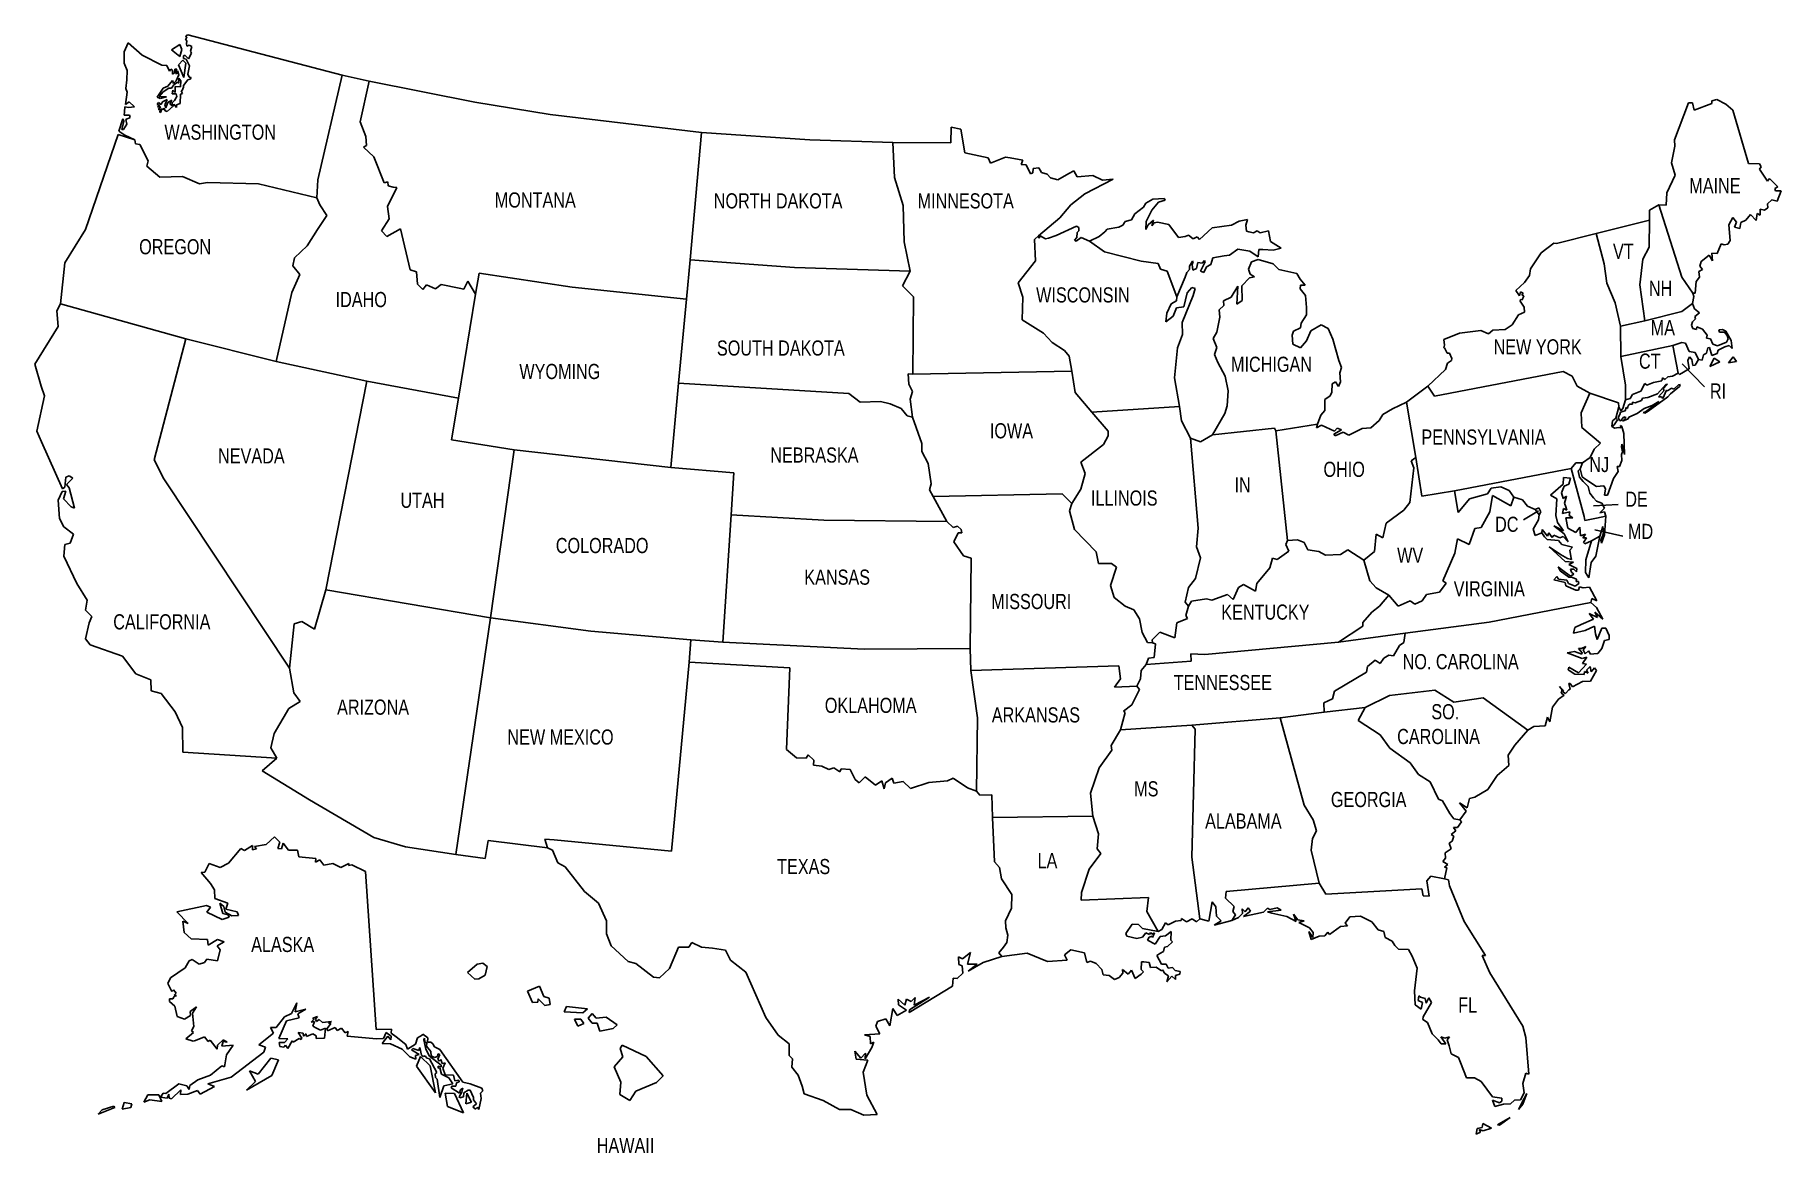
# Model space of a CAD drawing. Extents: x 0.69 to 9.69, y 1.15 to 6.91.
import ezdxf
from ezdxf.enums import TextEntityAlignment as Align

# ---------------------------------------------------------------- set-up
doc = ezdxf.new("R2010")
doc.units = 0
doc.layers.get('0').update_dxf_attribs({"linetype": 'CONTINUOUS'})
doc.layers.add('PEN1', color=7, linetype='CONTINUOUS')
doc.styles.get("Standard").update_dxf_attribs({"font": 'txt', "width": 0.75})

msp = doc.modelspace()

# ---------------------------------------------------------------- texts
at = {"width": 0.8}
for s, p in [('WASHINGTON', (1.358, 6.3497)), ('MAINE', (9.2132, 6.074)), ('MONTANA', (3.0599, 6.0002)), ('NORTH DAKOTA', (4.188, 5.9956)), ('MINNESOTA', (5.2376, 5.9956)), ('OREGON', (1.228, 5.7593)), ('VT', (8.8201, 5.7354)), ('IDAHO', (2.2399, 5.4871)), ('WISCONSIN', (5.8485, 5.511)), ('NH', (9.0049, 5.545)), ('MA', (9.0142, 5.3421)), ('SOUTH DAKOTA', (4.2042, 5.2374)), ('NEW YORK', (8.2048, 5.2434)), ('WYOMING', (3.1864, 5.1165)), ('MICHIGAN', (6.8524, 5.1537)), ('CT', (8.9541, 5.1698)), ('RI', (9.3195, 5.0159)), ('IOWA', (5.6103, 4.811)), ('PENNSYLVANIA', (7.8333, 4.7786)), ('NEVADA', (1.6345, 4.6815)), ('NEBRASKA', (4.4793, 4.6859)), ('OHIO', (7.3288, 4.6125)), ('NJ', (8.6984, 4.637)), ('IN', (6.8707, 4.532)), ('UTAH', (2.5738, 4.4529)), ('ILLINOIS', (6.1309, 4.4644)), ('DE', (8.8835, 4.4586)), ('DC', (8.2128, 4.3293)), ('COLORADO', (3.3742, 4.2198)), ('MD', (8.8974, 4.2926)), ('WV', (7.7081, 4.1697)), ('KANSAS', (4.6544, 4.0568)), ('VIRGINIA', (7.9997, 3.9969)), ('MISSOURI', (5.6171, 3.9314)), ('KENTUCKY', (6.8023, 3.8768)), ('CALIFORNIA', (1.0945, 3.8266)), ('NO. CAROLINA', (7.7364, 3.6216)), ('TENNESSEE', (6.5575, 3.514)), ('ARIZONA', (2.2475, 3.3871)), ('OKLAHOMA', (4.7598, 3.3963)), ('ARKANSAS', (5.6203, 3.3471)), ('SO.', (7.8843, 3.3635)), ('NEW MEXICO', (3.1249, 3.233)), ('CAROLINA', (7.7083, 3.2358)), ('MS', (6.3535, 2.9663)), ('GEORGIA', (7.3668, 2.9111)), ('ALABAMA', (6.719, 2.8003)), ('TEXAS', (4.5143, 2.5658)), ('LA', (5.8557, 2.5962)), ('ALASKA', (1.805, 2.1644)), ('FL', (8.023, 1.8522)), ('HAWAII', (3.5851, 1.1284))]:
    msp.add_text(s, height=0.078, dxfattribs=at).set_placement(p, align=Align.BOTTOM_LEFT)

# ---------------------------------------------------------------- linework, layer by layer
at = {"layer": 'PEN1'}
for p, q in [((1.172, 6.872), (1.151, 6.826)), ((1.243, 6.808), (1.172, 6.872)), ((1.394, 6.836), (1.437, 6.864)), ((1.437, 6.864), (1.447, 6.837)), ((1.447, 6.837), (1.438, 6.801)), ((1.474, 6.897), (1.466, 6.892)), ((1.466, 6.892), (1.474, 6.881)), ((1.478, 6.913), (1.469, 6.909)), ((1.469, 6.909), (1.474, 6.897)), ((1.474, 6.881), (1.471, 6.869)), ((1.471, 6.869), (1.474, 6.855)), ((1.474, 6.855), (1.486, 6.86)), ((2.274, 6.705), (1.478, 6.913)), ((1.486, 6.86), (1.499, 6.853)), ((1.499, 6.853), (1.493, 6.83)), ((1.151, 6.826), (1.15, 6.768)), ((1.15, 6.768), (1.15, 6.768)), ((1.15, 6.768), (1.167, 6.73)), ((1.344, 6.757), (1.243, 6.808)), ((1.371, 6.756), (1.344, 6.757)), ((1.384, 6.727), (1.371, 6.756)), ((1.394, 6.836), (1.394, 6.836)), ((1.438, 6.801), (1.394, 6.836)), ((1.43, 6.758), (1.453, 6.783)), ((1.43, 6.758), (1.43, 6.758)), ((1.458, 6.693), (1.43, 6.758)), ((1.453, 6.783), (1.468, 6.768)), ((1.463, 6.808), (1.456, 6.805)), ((1.456, 6.805), (1.456, 6.791)), ((1.456, 6.791), (1.47, 6.788)), ((1.468, 6.768), (1.458, 6.693)), ((1.482, 6.789), (1.463, 6.808)), ((1.47, 6.788), (1.487, 6.754)), ((1.487, 6.754), (1.479, 6.711)), ((1.497, 6.819), (1.482, 6.789)), ((1.493, 6.83), (1.497, 6.819)), ((1.164, 6.682), (1.159, 6.637)), ((1.167, 6.73), (1.164, 6.682)), ((1.375, 6.649), (1.399, 6.678)), ((1.391, 6.737), (1.384, 6.727)), ((1.399, 6.732), (1.391, 6.737)), ((1.4, 6.711), (1.399, 6.732)), ((1.399, 6.678), (1.404, 6.662)), ((1.41, 6.717), (1.4, 6.711)), ((1.404, 6.662), (1.418, 6.676)), ((1.425, 6.67), (1.407, 6.656)), ((1.412, 6.737), (1.41, 6.717)), ((1.422, 6.737), (1.412, 6.737)), ((1.415, 6.714), (1.422, 6.737)), ((1.423, 6.712), (1.415, 6.714)), ((1.418, 6.676), (1.432, 6.707)), ((1.428, 6.728), (1.423, 6.712)), ((1.432, 6.664), (1.425, 6.67)), ((1.432, 6.707), (1.428, 6.728)), ((1.433, 6.691), (1.432, 6.664)), ((1.443, 6.676), (1.433, 6.691)), ((1.441, 6.646), (1.443, 6.676)), ((1.479, 6.681), (1.456, 6.653)), ((1.479, 6.711), (1.486, 6.696)), ((1.49, 6.685), (1.479, 6.681)), ((1.486, 6.696), (1.496, 6.693)), ((1.496, 6.693), (1.49, 6.685)), ((2.149, 6.166), (2.274, 6.705)), ((2.149, 6.166), (2.274, 6.705)), ((2.274, 6.705), (2.412, 6.674)), ((2.412, 6.674), (2.366, 6.465)), ((2.412, 6.674), (2.366, 6.465)), ((2.957, 6.566), (2.412, 6.674)), ((1.166, 6.618), (1.157, 6.555)), ((1.157, 6.555), (1.177, 6.568)), ((1.159, 6.637), (1.166, 6.618)), ((1.177, 6.568), (1.204, 6.543)), ((1.32, 6.592), (1.352, 6.638)), ((1.336, 6.586), (1.32, 6.592)), ((1.352, 6.62), (1.331, 6.595)), ((1.331, 6.595), (1.369, 6.594)), ((1.369, 6.594), (1.336, 6.586)), ((1.341, 6.554), (1.349, 6.568)), ((1.349, 6.568), (1.373, 6.581)), ((1.352, 6.638), (1.375, 6.649)), ((1.38, 6.638), (1.352, 6.62)), ((1.373, 6.581), (1.361, 6.552)), ((1.375, 6.565), (1.397, 6.576)), ((1.395, 6.639), (1.38, 6.638)), ((1.397, 6.576), (1.386, 6.558)), ((1.407, 6.656), (1.395, 6.639)), ((1.398, 6.609), (1.402, 6.628)), ((1.419, 6.61), (1.398, 6.609)), ((1.398, 6.563), (1.41, 6.575)), ((1.402, 6.628), (1.413, 6.617)), ((1.41, 6.575), (1.422, 6.595)), ((1.413, 6.617), (1.414, 6.648)), ((1.414, 6.648), (1.441, 6.646)), ((1.422, 6.595), (1.419, 6.61)), ((1.441, 6.608), (1.44, 6.559)), ((1.451, 6.611), (1.441, 6.608)), ((1.45, 6.627), (1.444, 6.625)), ((1.444, 6.625), (1.451, 6.611)), ((1.456, 6.644), (1.45, 6.627)), ((1.456, 6.653), (1.456, 6.644)), ((9.329, 6.559), (9.33, 6.573)), ((9.33, 6.573), (9.355, 6.58)), ((9.355, 6.58), (9.402, 6.557)), ((1.143, 6.48), (1.124, 6.417)), ((1.149, 6.468), (1.143, 6.48)), ((1.152, 6.516), (1.15, 6.5)), ((1.15, 6.5), (1.178, 6.5)), ((1.155, 6.542), (1.152, 6.516)), ((1.173, 6.539), (1.155, 6.542)), ((1.182, 6.488), (1.159, 6.478)), ((1.159, 6.478), (1.164, 6.453)), ((1.204, 6.543), (1.173, 6.539)), ((1.178, 6.5), (1.182, 6.488)), ((1.32, 6.554), (1.327, 6.564)), ((1.335, 6.55), (1.32, 6.554)), ((1.322, 6.542), (1.335, 6.55)), ((1.339, 6.541), (1.322, 6.542)), ((1.326, 6.528), (1.339, 6.541)), ((1.337, 6.53), (1.326, 6.528)), ((1.327, 6.564), (1.341, 6.554)), ((1.335, 6.515), (1.337, 6.53)), ((1.339, 6.513), (1.335, 6.515)), ((1.345, 6.534), (1.339, 6.513)), ((1.352, 6.527), (1.345, 6.534)), ((1.356, 6.536), (1.352, 6.527)), ((1.362, 6.522), (1.356, 6.536)), ((1.361, 6.552), (1.366, 6.538)), ((1.373, 6.518), (1.362, 6.522)), ((1.366, 6.538), (1.375, 6.565)), ((1.405, 6.547), (1.373, 6.518)), ((1.386, 6.558), (1.398, 6.548)), ((1.398, 6.548), (1.398, 6.563)), ((1.407, 6.556), (1.405, 6.547)), ((1.421, 6.539), (1.407, 6.556)), ((1.44, 6.559), (1.421, 6.553)), ((1.421, 6.553), (1.421, 6.539)), ((3.346, 6.503), (2.957, 6.566)), ((4.125, 6.411), (3.346, 6.503)), ((9.137, 6.373), (9.209, 6.563)), ((9.209, 6.563), (9.229, 6.563)), ((9.229, 6.563), (9.239, 6.525)), ((9.239, 6.525), (9.329, 6.559)), ((9.402, 6.557), (9.437, 6.526)), ((9.437, 6.526), (9.519, 6.25)), ((0.951, 5.91), (1.12, 6.4)), ((1.12, 6.4), (1.205, 6.373)), ((1.124, 6.417), (1.155, 6.396)), ((1.138, 6.426), (1.149, 6.468)), ((1.148, 6.425), (1.138, 6.426)), ((1.164, 6.453), (1.148, 6.425)), ((1.155, 6.396), (1.205, 6.373)), ((2.366, 6.465), (2.396, 6.39)), ((2.366, 6.465), (2.366, 6.465)), ((2.366, 6.465), (2.396, 6.39)), ((2.396, 6.39), (2.399, 6.343)), ((2.396, 6.39), (2.399, 6.343)), ((4.066, 5.754), (4.125, 6.411)), ((4.066, 5.754), (4.125, 6.411)), ((4.125, 6.411), (4.683, 6.372)), ((5.411, 6.438), (5.41, 6.357)), ((5.461, 6.428), (5.411, 6.438)), ((5.481, 6.305), (5.461, 6.428)), ((1.205, 6.373), (1.209, 6.352)), ((1.205, 6.373), (1.209, 6.352)), ((1.209, 6.352), (1.231, 6.349)), ((1.209, 6.352), (1.231, 6.349)), ((1.231, 6.349), (1.274, 6.265)), ((1.231, 6.349), (1.274, 6.265)), ((2.399, 6.343), (2.383, 6.335)), ((2.399, 6.343), (2.383, 6.335)), ((2.383, 6.335), (2.436, 6.284)), ((2.383, 6.335), (2.436, 6.284)), ((4.683, 6.372), (5.111, 6.358)), ((5.111, 6.358), (5.111, 6.358)), ((5.111, 6.358), (5.119, 6.179)), ((5.41, 6.357), (5.111, 6.358)), ((5.111, 6.358), (5.119, 6.179)), ((5.601, 6.28), (5.481, 6.305)), ((9.121, 6.254), (9.139, 6.34)), ((9.139, 6.34), (9.137, 6.373)), ((1.274, 6.265), (1.267, 6.237)), ((1.274, 6.265), (1.267, 6.237)), ((1.267, 6.237), (1.334, 6.18)), ((1.267, 6.237), (1.334, 6.18)), ((2.436, 6.284), (2.49, 6.151)), ((2.436, 6.284), (2.49, 6.151)), ((5.613, 6.252), (5.601, 6.28)), ((5.69, 6.283), (5.613, 6.252)), ((5.714, 6.28), (5.69, 6.283)), ((5.78, 6.267), (5.714, 6.28)), ((5.771, 6.245), (5.78, 6.267)), ((5.798, 6.244), (5.771, 6.245)), ((5.819, 6.198), (5.798, 6.244)), ((5.834, 6.224), (5.832, 6.203)), ((5.862, 6.228), (5.834, 6.224)), ((5.876, 6.204), (5.862, 6.228)), ((6.043, 6.212), (6.017, 6.199)), ((6.06, 6.181), (6.043, 6.212)), ((9.141, 6.19), (9.121, 6.254)), ((9.519, 6.25), (9.574, 6.249)), ((9.574, 6.249), (9.583, 6.233)), ((9.583, 6.233), (9.575, 6.222)), ((9.575, 6.222), (9.616, 6.159)), ((1.334, 6.18), (1.451, 6.184)), ((1.334, 6.18), (1.451, 6.184)), ((1.451, 6.184), (1.538, 6.145)), ((1.451, 6.184), (1.538, 6.145)), ((1.538, 6.145), (1.58, 6.153)), ((1.538, 6.145), (1.58, 6.153)), ((1.58, 6.153), (1.843, 6.145)), ((1.58, 6.153), (1.843, 6.145)), ((1.843, 6.145), (2.143, 6.074)), ((1.843, 6.145), (2.143, 6.074)), ((2.143, 6.074), (2.149, 6.166)), ((2.143, 6.074), (2.149, 6.166)), ((2.49, 6.151), (2.509, 6.156)), ((2.49, 6.151), (2.509, 6.156)), ((2.556, 6.126), (2.508, 6.029)), ((2.556, 6.126), (2.508, 6.029)), ((2.509, 6.156), (2.511, 6.136)), ((2.509, 6.156), (2.511, 6.136)), ((2.511, 6.136), (2.537, 6.129)), ((2.511, 6.136), (2.537, 6.129)), ((2.537, 6.129), (2.556, 6.126)), ((2.537, 6.129), (2.556, 6.126)), ((5.119, 6.179), (5.163, 6.034)), ((5.119, 6.179), (5.163, 6.034)), ((5.832, 6.203), (5.819, 6.198)), ((5.906, 6.195), (5.876, 6.204)), ((5.922, 6.177), (5.906, 6.195)), ((5.961, 6.166), (5.922, 6.177)), ((6.017, 6.199), (5.961, 6.166)), ((6.141, 6.189), (6.06, 6.181)), ((6.099, 6.095), (6.245, 6.17)), ((6.191, 6.165), (6.141, 6.189)), ((6.245, 6.17), (6.191, 6.165)), ((9.097, 6.1), (9.141, 6.19)), ((9.616, 6.159), (9.626, 6.173)), ((9.626, 6.173), (9.67, 6.131)), ((9.67, 6.131), (9.654, 6.121)), ((9.654, 6.121), (9.657, 6.109)), ((2.158, 6.037), (2.143, 6.074)), ((2.143, 6.074), (2.158, 6.037)), ((2.194, 5.983), (2.158, 6.037)), ((2.158, 6.037), (2.194, 5.983)), ((2.508, 6.029), (2.516, 5.965)), ((2.508, 6.029), (2.516, 5.965)), ((5.163, 6.034), (5.169, 5.847)), ((5.163, 6.034), (5.169, 5.847)), ((5.971, 5.97), (6.027, 6.038)), ((6.027, 6.038), (6.099, 6.095)), ((6.414, 6.046), (6.402, 6.026)), ((6.45, 6.066), (6.414, 6.046)), ((6.444, 6.01), (6.479, 6.051)), ((6.508, 6.071), (6.45, 6.066)), ((6.479, 6.051), (6.513, 6.062)), ((6.513, 6.062), (6.508, 6.071)), ((9.008, 6.01), (9.057, 6.038)), ((9.057, 6.038), (9.057, 6.038)), ((9.057, 6.038), (9.094, 6.036)), ((9.174, 5.664), (9.057, 6.038)), ((9.057, 6.038), (9.174, 5.664)), ((9.094, 6.036), (9.097, 6.1)), ((9.639, 6.063), (9.616, 6.043)), ((9.616, 6.043), (9.618, 6.022)), ((9.665, 6.057), (9.639, 6.063)), ((9.657, 6.109), (9.686, 6.11)), ((9.686, 6.11), (9.665, 6.057)), ((2.146, 5.91), (2.194, 5.983)), ((2.194, 5.983), (2.146, 5.91)), ((2.516, 5.965), (2.477, 5.903)), ((2.516, 5.965), (2.477, 5.903)), ((5.861, 5.878), (5.971, 5.97)), ((6.307, 5.952), (6.295, 5.933)), ((6.339, 5.961), (6.307, 5.952)), ((6.357, 5.991), (6.339, 5.961)), ((6.402, 6.026), (6.357, 5.991)), ((6.414, 5.911), (6.416, 5.952)), ((6.416, 5.952), (6.444, 6.01)), ((6.454, 5.958), (6.426, 5.935)), ((6.444, 5.929), (6.454, 5.958)), ((6.456, 5.945), (6.444, 5.929)), ((6.473, 5.949), (6.456, 5.945)), ((6.532, 5.937), (6.473, 5.949)), ((6.582, 5.869), (6.532, 5.937)), ((6.894, 5.953), (6.855, 5.933)), ((6.937, 5.962), (6.894, 5.953)), ((6.928, 5.932), (6.937, 5.962)), ((9.009, 5.958), (8.733, 5.889)), ((9.006, 5.819), (9.009, 5.958)), ((9.006, 5.819), (9.009, 5.958)), ((9.009, 5.958), (9.008, 6.01)), ((9.437, 5.973), (9.417, 5.934)), ((9.457, 5.949), (9.437, 5.973)), ((9.446, 5.922), (9.457, 5.949)), ((9.479, 5.946), (9.473, 5.915)), ((9.505, 5.958), (9.479, 5.946)), ((9.528, 5.988), (9.505, 5.958)), ((9.557, 5.956), (9.528, 5.988)), ((9.563, 5.993), (9.557, 5.956)), ((9.579, 5.984), (9.563, 5.993)), ((9.6, 6.01), (9.578, 6.016)), ((9.578, 6.016), (9.579, 5.984)), ((9.618, 6.022), (9.6, 6.01)), ((0.845, 5.739), (0.951, 5.91)), ((2.094, 5.827), (2.146, 5.91)), ((2.146, 5.91), (2.094, 5.827)), ((2.477, 5.903), (2.504, 5.875)), ((2.477, 5.903), (2.504, 5.875)), ((2.504, 5.875), (2.574, 5.914)), ((2.504, 5.875), (2.574, 5.914)), ((2.574, 5.914), (2.624, 5.703)), ((2.574, 5.914), (2.624, 5.703)), ((5.169, 5.847), (5.2, 5.696)), ((5.169, 5.847), (5.2, 5.696)), ((5.84, 5.859), (5.861, 5.878)), ((5.861, 5.878), (5.84, 5.859)), ((5.845, 5.749), (5.84, 5.859)), ((5.84, 5.859), (5.845, 5.749)), ((5.864, 5.865), (5.861, 5.878)), ((5.869, 5.877), (5.864, 5.865)), ((5.896, 5.863), (5.869, 5.877)), ((5.912, 5.865), (5.896, 5.863)), ((5.951, 5.88), (5.912, 5.865)), ((6.057, 5.928), (5.951, 5.88)), ((6.046, 5.855), (6.059, 5.87)), ((6.055, 5.851), (6.046, 5.855)), ((6.081, 5.87), (6.055, 5.851)), ((6.069, 5.921), (6.057, 5.928)), ((6.059, 5.87), (6.06, 5.895)), ((6.06, 5.895), (6.068, 5.903)), ((6.068, 5.903), (6.069, 5.921)), ((6.124, 5.85), (6.081, 5.87)), ((6.174, 5.874), (6.124, 5.85)), ((6.124, 5.85), (6.124, 5.85)), ((6.124, 5.85), (6.201, 5.796)), ((6.201, 5.796), (6.124, 5.85)), ((6.202, 5.899), (6.174, 5.874)), ((6.215, 5.912), (6.202, 5.899)), ((6.274, 5.922), (6.215, 5.912)), ((6.295, 5.933), (6.274, 5.922)), ((6.426, 5.935), (6.414, 5.911)), ((6.617, 5.875), (6.582, 5.869)), ((6.633, 5.881), (6.617, 5.875)), ((6.658, 5.863), (6.633, 5.881)), ((6.678, 5.872), (6.658, 5.863)), ((6.69, 5.859), (6.678, 5.872)), ((6.755, 5.919), (6.69, 5.859)), ((6.855, 5.933), (6.755, 5.919)), ((6.932, 5.901), (6.928, 5.932)), ((6.944, 5.899), (6.932, 5.901)), ((6.969, 5.893), (6.944, 5.899)), ((6.987, 5.904), (6.969, 5.893)), ((7.002, 5.893), (6.987, 5.904)), ((7.045, 5.904), (7.002, 5.893)), ((7.056, 5.849), (7.045, 5.904)), ((7.111, 5.815), (7.056, 5.849)), ((8.733, 5.889), (8.529, 5.838)), ((8.775, 5.734), (8.733, 5.889)), ((8.733, 5.889), (8.733, 5.889)), ((8.733, 5.889), (8.775, 5.734)), ((9.424, 5.854), (9.411, 5.835)), ((9.417, 5.934), (9.424, 5.854)), ((9.473, 5.915), (9.446, 5.922)), ((2.019, 5.724), (2.028, 5.765)), ((2.028, 5.765), (2.019, 5.724)), ((2.028, 5.765), (2.094, 5.827)), ((2.094, 5.827), (2.028, 5.765)), ((6.201, 5.796), (6.39, 5.747)), ((6.39, 5.747), (6.201, 5.796)), ((6.748, 5.73), (6.759, 5.765)), ((6.759, 5.765), (6.817, 5.775)), ((6.817, 5.775), (6.845, 5.778)), ((6.845, 5.778), (6.887, 5.809)), ((6.887, 5.809), (6.95, 5.799)), ((6.95, 5.799), (6.992, 5.769)), ((6.992, 5.769), (6.995, 5.807)), ((6.995, 5.807), (7.017, 5.808)), ((7.017, 5.808), (7.069, 5.804)), ((7.069, 5.804), (7.111, 5.815)), ((8.451, 5.79), (8.395, 5.708)), ((8.515, 5.84), (8.451, 5.79)), ((8.529, 5.838), (8.515, 5.84)), ((8.958, 5.626), (8.974, 5.758)), ((8.958, 5.626), (8.974, 5.758)), ((8.974, 5.758), (9.006, 5.819)), ((8.974, 5.758), (9.006, 5.819)), ((9.315, 5.779), (9.274, 5.746)), ((9.333, 5.749), (9.315, 5.779)), ((9.357, 5.787), (9.33, 5.789)), ((9.33, 5.789), (9.333, 5.749)), ((9.378, 5.836), (9.357, 5.787)), ((9.393, 5.832), (9.378, 5.836)), ((9.411, 5.835), (9.393, 5.832)), ((0.823, 5.528), (0.845, 5.739)), ((2.015, 5.585), (2.056, 5.679)), ((2.056, 5.679), (2.015, 5.585)), ((2.056, 5.679), (2.019, 5.724)), ((2.019, 5.724), (2.056, 5.679)), ((2.624, 5.703), (2.656, 5.692)), ((2.624, 5.703), (2.656, 5.692)), ((2.656, 5.692), (2.662, 5.628)), ((2.656, 5.692), (2.662, 5.628)), ((2.961, 5.577), (2.98, 5.685)), ((2.961, 5.577), (2.98, 5.685)), ((2.98, 5.685), (3.458, 5.614)), ((2.98, 5.685), (3.458, 5.614)), ((4.047, 5.552), (4.066, 5.754)), ((4.047, 5.552), (4.066, 5.754)), ((4.066, 5.754), (4.066, 5.754)), ((4.603, 5.715), (4.066, 5.754)), ((4.066, 5.754), (4.603, 5.715)), ((5.2, 5.696), (4.603, 5.715)), ((4.603, 5.715), (5.2, 5.696)), ((5.2, 5.696), (5.16, 5.62)), ((5.2, 5.696), (5.16, 5.62)), ((5.756, 5.636), (5.845, 5.749)), ((5.845, 5.749), (5.756, 5.636)), ((6.39, 5.747), (6.477, 5.736)), ((6.477, 5.736), (6.39, 5.747)), ((6.477, 5.736), (6.49, 5.706)), ((6.49, 5.706), (6.477, 5.736)), ((6.49, 5.706), (6.524, 5.695)), ((6.524, 5.695), (6.49, 5.706)), ((6.524, 5.695), (6.573, 5.563)), ((6.573, 5.563), (6.524, 5.695)), ((6.616, 5.665), (6.625, 5.689)), ((6.625, 5.689), (6.639, 5.704)), ((6.638, 5.721), (6.654, 5.748)), ((6.639, 5.704), (6.638, 5.721)), ((6.658, 5.746), (6.653, 5.73)), ((6.653, 5.73), (6.656, 5.701)), ((6.654, 5.748), (6.658, 5.746)), ((6.656, 5.701), (6.674, 5.709)), ((6.674, 5.709), (6.682, 5.74)), ((6.682, 5.74), (6.703, 5.737)), ((6.719, 5.743), (6.696, 5.696)), ((6.696, 5.696), (6.712, 5.689)), ((6.703, 5.737), (6.716, 5.751)), ((6.712, 5.689), (6.726, 5.718)), ((6.716, 5.751), (6.719, 5.743)), ((6.726, 5.718), (6.748, 5.73)), ((6.943, 5.706), (6.958, 5.744)), ((6.951, 5.68), (6.943, 5.706)), ((6.947, 5.662), (6.973, 5.667)), ((6.973, 5.667), (6.951, 5.68)), ((6.958, 5.744), (6.992, 5.756)), ((6.992, 5.756), (7.07, 5.733)), ((7.07, 5.733), (7.099, 5.704)), ((7.099, 5.704), (7.191, 5.684)), ((7.191, 5.684), (7.209, 5.655)), ((8.39, 5.674), (8.364, 5.638)), ((8.395, 5.708), (8.39, 5.674)), ((8.788, 5.634), (8.775, 5.734)), ((8.775, 5.734), (8.788, 5.634)), ((9.281, 5.704), (9.263, 5.694)), ((9.263, 5.694), (9.266, 5.665)), ((9.274, 5.746), (9.267, 5.721)), ((9.267, 5.721), (9.281, 5.704)), ((1.933, 5.231), (2.015, 5.585)), ((2.015, 5.585), (1.933, 5.231)), ((2.662, 5.628), (2.689, 5.601)), ((2.662, 5.628), (2.689, 5.601)), ((2.689, 5.601), (2.708, 5.625)), ((2.689, 5.601), (2.708, 5.625)), ((2.708, 5.625), (2.754, 5.604)), ((2.708, 5.625), (2.754, 5.604)), ((2.754, 5.604), (2.783, 5.627)), ((2.754, 5.604), (2.783, 5.627)), ((2.783, 5.627), (2.877, 5.608)), ((2.783, 5.627), (2.877, 5.608)), ((2.961, 5.577), (2.873, 5.042)), ((2.873, 5.042), (2.961, 5.577)), ((2.877, 5.608), (2.9, 5.603)), ((2.877, 5.608), (2.9, 5.603)), ((2.9, 5.603), (2.921, 5.645)), ((2.9, 5.603), (2.921, 5.645)), ((2.921, 5.645), (2.961, 5.577)), ((2.921, 5.645), (2.961, 5.577)), ((3.458, 5.614), (4.047, 5.552)), ((3.458, 5.614), (4.047, 5.552)), ((5.16, 5.62), (5.217, 5.563)), ((5.16, 5.62), (5.217, 5.563)), ((5.78, 5.562), (5.756, 5.636)), ((5.756, 5.636), (5.756, 5.636)), ((5.756, 5.636), (5.78, 5.562)), ((6.573, 5.563), (6.616, 5.665)), ((6.627, 5.584), (6.609, 5.512)), ((6.65, 5.612), (6.627, 5.584)), ((6.667, 5.606), (6.65, 5.612)), ((6.657, 5.57), (6.667, 5.606)), ((6.853, 5.562), (6.887, 5.618)), ((6.887, 5.618), (6.882, 5.526)), ((6.909, 5.62), (6.947, 5.662)), ((6.91, 5.545), (6.909, 5.62)), ((7.211, 5.624), (7.208, 5.605)), ((7.208, 5.605), (7.236, 5.57)), ((7.209, 5.655), (7.235, 5.623)), ((7.235, 5.623), (7.211, 5.624)), ((8.364, 5.638), (8.32, 5.597)), ((8.32, 5.597), (8.339, 5.568)), ((8.339, 5.568), (8.344, 5.589)), ((8.344, 5.589), (8.358, 5.583)), ((8.358, 5.583), (8.35, 5.573)), ((8.832, 5.533), (8.788, 5.634)), ((8.788, 5.634), (8.832, 5.533)), ((8.958, 5.626), (8.958, 5.626)), ((8.984, 5.439), (8.958, 5.626)), ((8.984, 5.439), (8.958, 5.626)), ((9.232, 5.582), (9.174, 5.664)), ((9.174, 5.664), (9.232, 5.582)), ((9.243, 5.582), (9.232, 5.582)), ((9.232, 5.582), (9.237, 5.565)), ((9.248, 5.643), (9.243, 5.582)), ((9.266, 5.665), (9.248, 5.643)), ((0.823, 5.528), (0.804, 5.491)), ((0.804, 5.491), (0.81, 5.41)), ((1.468, 5.347), (0.823, 5.528)), ((0.823, 5.528), (0.823, 5.528)), ((1.468, 5.347), (0.823, 5.528)), ((4.007, 5.119), (4.047, 5.552)), ((4.047, 5.552), (4.007, 5.119)), ((5.217, 5.563), (5.214, 5.165)), ((5.217, 5.563), (5.214, 5.165)), ((5.777, 5.445), (5.78, 5.562)), ((5.78, 5.562), (5.777, 5.445)), ((6.521, 5.48), (6.545, 5.528)), ((6.545, 5.528), (6.571, 5.543)), ((6.572, 5.506), (6.555, 5.464)), ((6.571, 5.543), (6.573, 5.563)), ((6.609, 5.512), (6.572, 5.506)), ((6.6, 5.432), (6.657, 5.57)), ((6.791, 5.496), (6.816, 5.518)), ((6.795, 5.459), (6.791, 5.496)), ((6.813, 5.543), (6.853, 5.562)), ((6.816, 5.518), (6.813, 5.543)), ((6.882, 5.526), (6.91, 5.545)), ((7.236, 5.57), (7.242, 5.509)), ((7.242, 5.509), (7.242, 5.471)), ((8.344, 5.55), (8.342, 5.541)), ((8.342, 5.541), (8.363, 5.511)), ((8.352, 5.548), (8.344, 5.55)), ((8.35, 5.573), (8.36, 5.568)), ((8.36, 5.568), (8.352, 5.548)), ((8.363, 5.511), (8.365, 5.485)), ((8.859, 5.412), (8.832, 5.533)), ((8.832, 5.533), (8.859, 5.412)), ((9.175, 5.488), (8.984, 5.439)), ((9.175, 5.488), (8.984, 5.439)), ((9.229, 5.53), (9.175, 5.488)), ((9.229, 5.53), (9.175, 5.488)), ((9.237, 5.565), (9.229, 5.53)), ((9.24, 5.502), (9.229, 5.53)), ((9.265, 5.481), (9.24, 5.502)), ((0.81, 5.41), (0.691, 5.216)), ((5.887, 5.376), (5.777, 5.445)), ((5.777, 5.445), (5.887, 5.376)), ((6.517, 5.434), (6.521, 5.48)), ((6.555, 5.464), (6.517, 5.434)), ((6.603, 5.369), (6.6, 5.432)), ((6.78, 5.381), (6.795, 5.459)), ((7.211, 5.404), (7.175, 5.386)), ((7.214, 5.427), (7.211, 5.404)), ((7.242, 5.471), (7.214, 5.427)), ((7.263, 5.388), (7.317, 5.419)), ((7.317, 5.419), (7.353, 5.4)), ((7.353, 5.4), (7.377, 5.345)), ((8.3, 5.42), (8.264, 5.396)), ((8.333, 5.47), (8.3, 5.42)), ((8.365, 5.485), (8.333, 5.47)), ((8.984, 5.439), (8.859, 5.412)), ((8.859, 5.412), (8.984, 5.439)), ((8.859, 5.412), (8.859, 5.412)), ((8.859, 5.412), (8.86, 5.256)), ((8.86, 5.256), (8.859, 5.412)), ((9.225, 5.418), (9.229, 5.435)), ((9.231, 5.4), (9.225, 5.418)), ((9.229, 5.435), (9.246, 5.45)), ((9.25, 5.395), (9.231, 5.4)), ((9.241, 5.463), (9.265, 5.481)), ((9.246, 5.45), (9.241, 5.463)), ((9.252, 5.409), (9.25, 5.395)), ((9.282, 5.397), (9.252, 5.409)), ((9.306, 5.366), (9.282, 5.397)), ((1.305, 4.724), (1.468, 5.347)), ((1.468, 5.347), (1.305, 4.724)), ((1.933, 5.231), (1.468, 5.347)), ((1.933, 5.231), (1.468, 5.347)), ((5.931, 5.328), (5.887, 5.376)), ((5.887, 5.376), (5.931, 5.328)), ((5.994, 5.287), (5.931, 5.328)), ((5.931, 5.328), (5.994, 5.287)), ((6.577, 5.301), (6.603, 5.369)), ((6.761, 5.349), (6.78, 5.381)), ((6.779, 5.303), (6.761, 5.349)), ((7.175, 5.386), (7.167, 5.366)), ((7.167, 5.366), (7.171, 5.32)), ((7.171, 5.32), (7.21, 5.3)), ((7.21, 5.3), (7.241, 5.337)), ((7.241, 5.337), (7.263, 5.388)), ((7.377, 5.345), (7.408, 5.236)), ((8.03, 5.376), (7.948, 5.343)), ((7.948, 5.343), (7.952, 5.315)), ((7.952, 5.315), (7.948, 5.301)), ((8.14, 5.39), (8.03, 5.376)), ((8.178, 5.373), (8.14, 5.39)), ((8.201, 5.391), (8.178, 5.373)), ((8.264, 5.396), (8.201, 5.391)), ((9.128, 5.313), (8.86, 5.256)), ((8.86, 5.256), (9.128, 5.313)), ((9.128, 5.313), (9.174, 5.329)), ((9.174, 5.329), (9.128, 5.313)), ((9.156, 5.17), (9.128, 5.313)), ((9.128, 5.313), (9.128, 5.313)), ((9.128, 5.313), (9.156, 5.17)), ((9.174, 5.329), (9.193, 5.325)), ((9.193, 5.325), (9.174, 5.329)), ((9.193, 5.325), (9.213, 5.282)), ((9.213, 5.282), (9.193, 5.325)), ((9.301, 5.351), (9.306, 5.366)), ((9.323, 5.347), (9.301, 5.351)), ((9.335, 5.32), (9.323, 5.347)), ((9.359, 5.311), (9.335, 5.32)), ((9.404, 5.33), (9.359, 5.311)), ((9.384, 5.395), (9.366, 5.393)), ((9.366, 5.393), (9.369, 5.382)), ((9.369, 5.382), (9.38, 5.382)), ((9.38, 5.382), (9.394, 5.381)), ((9.401, 5.387), (9.384, 5.395)), ((9.394, 5.381), (9.408, 5.365)), ((9.397, 5.306), (9.419, 5.312)), ((9.429, 5.338), (9.401, 5.387)), ((9.413, 5.347), (9.404, 5.33)), ((9.408, 5.365), (9.413, 5.347)), ((9.419, 5.312), (9.434, 5.298)), ((9.434, 5.298), (9.429, 5.338)), ((1.933, 5.231), (1.933, 5.231)), ((2.401, 5.129), (1.933, 5.231)), ((2.401, 5.129), (1.933, 5.231)), ((6.019, 5.258), (5.994, 5.287)), ((5.994, 5.287), (6.019, 5.258)), ((6.032, 5.181), (6.019, 5.258)), ((6.019, 5.258), (6.032, 5.181)), ((6.561, 5.147), (6.577, 5.301)), ((6.767, 5.267), (6.779, 5.303)), ((6.784, 5.226), (6.767, 5.267)), ((6.822, 5.154), (6.784, 5.226)), ((7.408, 5.236), (7.421, 5.2)), ((7.948, 5.301), (7.953, 5.3)), ((7.953, 5.3), (7.966, 5.273)), ((7.967, 5.221), (7.957, 5.189)), ((7.966, 5.273), (7.978, 5.274)), ((7.989, 5.236), (7.967, 5.221)), ((7.978, 5.274), (7.99, 5.246)), ((7.99, 5.246), (7.989, 5.236)), ((8.86, 5.256), (8.86, 5.256)), ((8.86, 5.256), (8.885, 5.109)), ((8.885, 5.109), (8.86, 5.256)), ((9.291, 5.1), (9.176, 5.219)), ((9.205, 5.235), (9.214, 5.255)), ((9.212, 5.192), (9.205, 5.235)), ((9.213, 5.282), (9.243, 5.277)), ((9.243, 5.277), (9.213, 5.282)), ((9.214, 5.255), (9.227, 5.241)), ((9.227, 5.241), (9.232, 5.21)), ((9.243, 5.277), (9.261, 5.241)), ((9.261, 5.241), (9.243, 5.277)), ((9.243, 5.212), (9.261, 5.241)), ((9.261, 5.241), (9.279, 5.238)), ((9.279, 5.238), (9.287, 5.264)), ((9.287, 5.264), (9.301, 5.273)), ((9.301, 5.273), (9.309, 5.3)), ((9.309, 5.3), (9.317, 5.302)), ((9.317, 5.302), (9.33, 5.261)), ((9.319, 5.205), (9.341, 5.248)), ((9.371, 5.229), (9.319, 5.205)), ((9.33, 5.261), (9.356, 5.271)), ((9.341, 5.248), (9.371, 5.229)), ((9.356, 5.271), (9.362, 5.288)), ((9.362, 5.288), (9.397, 5.306)), ((9.416, 5.223), (9.439, 5.254)), ((9.457, 5.231), (9.416, 5.223)), ((9.416, 5.223), (9.416, 5.223)), ((9.439, 5.254), (9.457, 5.231)), ((0.691, 5.216), (0.723, 5.104)), ((2.189, 4.054), (2.401, 5.129)), ((2.189, 4.054), (2.401, 5.129)), ((2.873, 5.042), (2.401, 5.129)), ((2.401, 5.129), (2.873, 5.042)), ((5.19, 5.167), (5.19, 5.167)), ((5.19, 5.167), (5.193, 5.114)), ((5.214, 5.165), (5.19, 5.167)), ((5.214, 5.165), (5.19, 5.167)), ((5.19, 5.167), (5.193, 5.114)), ((6.032, 5.181), (5.214, 5.165)), ((5.214, 5.165), (6.032, 5.181)), ((6.049, 5.071), (6.032, 5.181)), ((6.032, 5.181), (6.049, 5.071)), ((6.587, 4.998), (6.561, 5.147)), ((6.837, 5.079), (6.822, 5.154)), ((7.421, 5.2), (7.413, 5.172)), ((7.413, 5.172), (7.417, 5.126)), ((7.957, 5.189), (7.867, 5.104)), ((7.9, 5.052), (8.564, 5.179)), ((8.564, 5.179), (7.9, 5.052)), ((8.564, 5.179), (8.61, 5.155)), ((8.61, 5.155), (8.564, 5.179)), ((8.61, 5.155), (8.636, 5.104)), ((8.636, 5.104), (8.61, 5.155)), ((9.028, 5.122), (9.072, 5.131)), ((9.072, 5.131), (9.075, 5.146)), ((9.075, 5.146), (9.088, 5.138)), ((9.088, 5.138), (9.102, 5.151)), ((9.102, 5.151), (9.126, 5.155)), ((9.126, 5.155), (9.156, 5.17)), ((9.156, 5.17), (9.162, 5.163)), ((9.162, 5.163), (9.212, 5.192)), ((9.232, 5.21), (9.243, 5.212)), ((9.319, 5.205), (9.319, 5.205)), ((0.74, 5.053), (0.7, 4.871)), ((0.723, 5.104), (0.723, 5.104)), ((0.723, 5.104), (0.74, 5.053)), ((2.873, 5.042), (2.837, 4.826)), ((2.837, 4.826), (2.873, 5.042)), ((3.967, 4.684), (4.007, 5.119)), ((4.007, 5.119), (3.967, 4.684)), ((4.007, 5.119), (4.883, 5.065)), ((4.007, 5.119), (4.007, 5.119)), ((4.883, 5.065), (4.007, 5.119)), ((4.883, 5.065), (4.942, 5.02)), ((4.942, 5.02), (4.883, 5.065)), ((5.193, 5.114), (5.212, 5.075)), ((5.193, 5.114), (5.212, 5.075)), ((5.212, 5.075), (5.199, 5.037)), ((5.212, 5.075), (5.199, 5.037)), ((6.135, 4.969), (6.049, 5.071)), ((6.049, 5.071), (6.135, 4.969)), ((6.833, 5.002), (6.837, 5.079)), ((7.364, 5.054), (7.336, 5.035)), ((7.371, 5.073), (7.364, 5.054)), ((7.373, 5.115), (7.371, 5.073)), ((7.39, 5.126), (7.373, 5.115)), ((7.406, 5.101), (7.39, 5.126)), ((7.417, 5.126), (7.406, 5.101)), ((7.867, 5.104), (7.756, 5.021)), ((7.867, 5.104), (7.867, 5.104)), ((7.867, 5.104), (7.9, 5.052)), ((7.9, 5.052), (7.867, 5.104)), ((8.636, 5.104), (8.701, 5.067)), ((8.701, 5.067), (8.636, 5.104)), ((8.656, 4.966), (8.701, 5.067)), ((8.656, 4.966), (8.701, 5.067)), ((8.701, 5.067), (8.849, 5.017)), ((8.701, 5.067), (8.849, 5.017)), ((8.885, 5.109), (8.884, 5.032)), ((8.884, 5.032), (8.885, 5.109)), ((8.884, 5.032), (8.908, 5.039)), ((8.908, 5.039), (8.921, 5.061)), ((8.921, 5.061), (8.964, 5.078)), ((8.964, 5.078), (8.984, 5.117)), ((8.972, 5.041), (8.967, 5.029)), ((8.999, 5.044), (8.972, 5.041)), ((8.984, 5.117), (8.995, 5.109)), ((8.995, 5.109), (9.028, 5.122)), ((9.05, 5.064), (8.999, 5.044)), ((9.002, 4.975), (9.102, 5.048)), ((9.093, 5.112), (9.05, 5.064)), ((9.054, 5.048), (9.083, 5.081)), ((9.07, 5.048), (9.054, 5.048)), ((9.077, 5.04), (9.07, 5.048)), ((9.096, 5.083), (9.077, 5.04)), ((9.079, 5.089), (9.101, 5.113)), ((9.083, 5.081), (9.079, 5.089)), ((9.101, 5.113), (9.093, 5.112)), ((9.101, 5.079), (9.096, 5.083)), ((9.122, 5.093), (9.101, 5.079)), ((9.102, 5.048), (9.116, 5.063)), ((9.116, 5.063), (9.163, 5.101)), ((9.134, 5.088), (9.122, 5.093)), ((9.157, 5.11), (9.134, 5.088)), ((9.166, 5.111), (9.157, 5.11)), ((9.163, 5.101), (9.166, 5.111)), ((4.942, 5.02), (5.047, 5.025)), ((5.047, 5.025), (4.942, 5.02)), ((5.047, 5.025), (5.096, 5.013)), ((5.096, 5.013), (5.047, 5.025)), ((5.096, 5.013), (5.154, 4.988)), ((5.154, 4.988), (5.096, 5.013)), ((5.154, 4.988), (5.184, 4.951)), ((5.184, 4.951), (5.154, 4.988)), ((5.184, 4.951), (5.211, 4.943)), ((5.211, 4.943), (5.184, 4.951)), ((5.199, 5.037), (5.211, 4.943)), ((5.199, 5.037), (5.211, 4.943)), ((6.135, 4.969), (6.587, 4.998)), ((6.135, 4.969), (6.587, 4.998)), ((6.219, 4.871), (6.135, 4.969)), ((6.219, 4.871), (6.135, 4.969)), ((6.587, 4.998), (6.598, 4.924)), ((6.757, 4.852), (6.821, 4.962)), ((6.821, 4.962), (6.833, 5.002)), ((7.315, 4.954), (7.298, 4.907)), ((7.335, 4.978), (7.315, 4.954)), ((7.336, 5.035), (7.335, 4.978)), ((7.635, 4.957), (7.615, 4.927)), ((7.685, 4.986), (7.635, 4.957)), ((7.756, 5.021), (7.685, 4.986)), ((7.804, 4.736), (7.756, 5.021)), ((7.756, 5.021), (7.756, 5.021)), ((7.756, 5.021), (7.804, 4.736)), ((8.659, 4.89), (8.656, 4.966)), ((8.659, 4.89), (8.656, 4.966)), ((8.851, 4.997), (8.834, 4.939)), ((8.856, 4.957), (8.846, 4.942)), ((8.849, 5.017), (8.851, 4.997)), ((8.849, 5.017), (8.851, 4.997)), ((8.851, 4.997), (8.86, 4.977)), ((8.859, 4.969), (8.856, 4.957)), ((8.882, 4.976), (8.859, 4.969)), ((8.86, 4.977), (8.87, 4.989)), ((8.87, 4.989), (8.884, 5.032)), ((8.888, 4.993), (8.882, 4.976)), ((8.895, 4.988), (8.888, 4.993)), ((8.898, 5.003), (8.895, 4.988)), ((8.907, 5.011), (8.898, 5.003)), ((8.902, 4.943), (8.945, 4.962)), ((8.921, 5.011), (8.907, 5.011)), ((8.934, 5.018), (8.921, 5.021)), ((8.921, 5.021), (8.921, 5.011)), ((8.967, 5.029), (8.934, 5.018)), ((8.945, 4.962), (8.981, 4.988)), ((8.988, 4.971), (8.976, 4.967)), ((8.976, 4.967), (8.985, 4.964)), ((8.981, 4.988), (9.022, 5.004)), ((8.985, 4.964), (9.002, 4.975)), ((9.054, 5.02), (8.988, 4.971)), ((9.022, 5.004), (9.056, 5.025)), ((9.056, 5.025), (9.054, 5.02)), ((0.7, 4.871), (0.725, 4.816)), ((5.211, 4.943), (5.259, 4.808)), ((5.211, 4.943), (5.259, 4.808)), ((6.219, 4.848), (6.219, 4.871)), ((6.219, 4.848), (6.219, 4.871)), ((6.598, 4.924), (6.644, 4.836)), ((7.076, 4.887), (6.757, 4.852)), ((7.076, 4.887), (6.757, 4.852)), ((7.083, 4.873), (7.076, 4.887)), ((7.083, 4.873), (7.076, 4.887)), ((7.298, 4.907), (7.083, 4.873)), ((7.298, 4.907), (7.083, 4.873)), ((7.143, 4.308), (7.083, 4.873)), ((7.083, 4.873), (7.083, 4.873)), ((7.083, 4.873), (7.143, 4.308)), ((7.293, 4.889), (7.298, 4.907)), ((7.319, 4.902), (7.293, 4.889)), ((7.385, 4.872), (7.319, 4.902)), ((7.382, 4.856), (7.421, 4.878)), ((7.399, 4.886), (7.385, 4.872)), ((7.43, 4.867), (7.389, 4.848)), ((7.419, 4.88), (7.399, 4.886)), ((7.421, 4.878), (7.419, 4.88)), ((7.46, 4.85), (7.43, 4.867)), ((7.483, 4.863), (7.46, 4.85)), ((7.528, 4.885), (7.483, 4.863)), ((7.573, 4.889), (7.528, 4.885)), ((7.615, 4.927), (7.573, 4.889)), ((8.756, 4.81), (8.659, 4.89)), ((8.756, 4.81), (8.659, 4.89)), ((8.817, 4.924), (8.814, 4.895)), ((8.814, 4.895), (8.817, 4.924)), ((8.827, 4.904), (8.814, 4.895)), ((8.814, 4.895), (8.83, 4.887)), ((8.814, 4.895), (8.814, 4.895)), ((8.834, 4.939), (8.817, 4.924)), ((8.817, 4.924), (8.834, 4.939)), ((8.843, 4.93), (8.827, 4.904)), ((8.83, 4.887), (8.846, 4.89)), ((8.834, 4.939), (8.843, 4.93)), ((8.846, 4.942), (8.846, 4.942)), ((8.846, 4.942), (8.853, 4.926)), ((8.846, 4.89), (8.861, 4.888)), ((8.853, 4.926), (8.861, 4.925)), ((8.861, 4.888), (8.858, 4.901)), ((8.858, 4.901), (8.865, 4.895)), ((8.861, 4.925), (8.872, 4.941)), ((8.865, 4.895), (8.876, 4.86)), ((8.887, 4.94), (8.869, 4.923)), ((8.869, 4.923), (8.899, 4.935)), ((8.872, 4.941), (8.883, 4.945)), ((8.876, 4.86), (8.879, 4.751)), ((8.883, 4.945), (8.887, 4.94)), ((8.899, 4.935), (8.902, 4.943)), ((0.725, 4.816), (0.833, 4.575)), ((2.837, 4.826), (3.16, 4.776)), ((2.837, 4.826), (2.837, 4.826)), ((3.16, 4.776), (2.837, 4.826)), ((3.037, 3.909), (3.16, 4.776)), ((3.16, 4.776), (3.037, 3.909)), ((3.16, 4.776), (3.967, 4.684)), ((3.967, 4.684), (3.16, 4.776)), ((5.259, 4.808), (5.26, 4.766)), ((5.259, 4.808), (5.26, 4.766)), ((6.079, 4.712), (6.195, 4.802)), ((6.079, 4.712), (6.195, 4.802)), ((6.195, 4.802), (6.219, 4.848)), ((6.195, 4.802), (6.219, 4.848)), ((6.644, 4.836), (6.683, 4.371)), ((6.696, 4.816), (6.644, 4.836)), ((6.644, 4.836), (6.683, 4.371)), ((6.757, 4.852), (6.696, 4.816)), ((6.757, 4.852), (6.757, 4.852)), ((7.389, 4.848), (7.382, 4.856)), ((8.702, 4.735), (8.723, 4.778)), ((8.702, 4.735), (8.723, 4.778)), ((8.723, 4.778), (8.756, 4.81)), ((8.723, 4.778), (8.756, 4.81)), ((8.866, 4.805), (8.864, 4.79)), ((8.864, 4.79), (8.869, 4.765)), ((8.875, 4.779), (8.866, 4.805)), ((8.879, 4.751), (8.875, 4.779)), ((1.355, 4.626), (1.305, 4.724)), ((1.305, 4.724), (1.305, 4.724)), ((1.305, 4.724), (1.355, 4.626)), ((3.967, 4.684), (4.292, 4.657)), ((3.967, 4.684), (3.967, 4.684)), ((4.292, 4.657), (3.967, 4.684)), ((5.26, 4.766), (5.292, 4.704)), ((5.26, 4.766), (5.292, 4.704)), ((5.292, 4.704), (5.307, 4.6)), ((5.292, 4.704), (5.307, 4.6)), ((6.102, 4.653), (6.079, 4.712)), ((6.102, 4.653), (6.079, 4.712)), ((7.773, 4.504), (7.794, 4.682)), ((7.794, 4.682), (7.773, 4.504)), ((7.78, 4.719), (7.804, 4.736)), ((7.804, 4.736), (7.78, 4.719)), ((7.794, 4.682), (7.78, 4.719)), ((7.78, 4.719), (7.794, 4.682)), ((7.804, 4.736), (7.836, 4.536)), ((7.836, 4.536), (7.804, 4.736)), ((8.604, 4.679), (8.003, 4.564)), ((8.003, 4.564), (8.604, 4.679)), ((8.604, 4.679), (8.628, 4.709)), ((8.604, 4.679), (8.628, 4.709)), ((8.604, 4.679), (8.604, 4.679)), ((8.671, 4.432), (8.604, 4.679)), ((8.671, 4.432), (8.604, 4.679)), ((8.628, 4.709), (8.663, 4.709)), ((8.628, 4.709), (8.663, 4.709)), ((8.651, 4.678), (8.641, 4.667)), ((8.663, 4.709), (8.651, 4.678)), ((8.651, 4.678), (8.663, 4.709)), ((8.651, 4.678), (8.651, 4.678)), ((8.661, 4.636), (8.651, 4.678)), ((8.663, 4.709), (8.702, 4.735)), ((8.663, 4.709), (8.702, 4.735)), ((8.854, 4.69), (8.841, 4.689)), ((8.841, 4.689), (8.846, 4.664)), ((8.866, 4.721), (8.854, 4.69)), ((8.869, 4.765), (8.864, 4.751)), ((8.864, 4.751), (8.866, 4.721)), ((0.845, 4.582), (0.85, 4.635)), ((0.85, 4.635), (0.868, 4.642)), ((0.886, 4.629), (0.854, 4.597)), ((0.854, 4.597), (0.867, 4.579)), ((0.868, 4.642), (0.886, 4.629)), ((2.002, 3.651), (1.355, 4.626)), ((1.355, 4.626), (2.002, 3.651)), ((4.292, 4.657), (4.278, 4.441)), ((4.278, 4.441), (4.292, 4.657)), ((5.307, 4.6), (5.3, 4.569)), ((5.307, 4.6), (5.3, 4.569)), ((6.078, 4.573), (6.102, 4.653)), ((6.078, 4.573), (6.102, 4.653)), ((8.498, 4.542), (8.563, 4.598)), ((8.568, 4.588), (8.555, 4.554)), ((8.563, 4.598), (8.565, 4.632)), ((8.565, 4.632), (8.601, 4.63)), ((8.593, 4.599), (8.568, 4.588)), ((8.601, 4.63), (8.593, 4.599)), ((8.641, 4.667), (8.648, 4.634)), ((8.648, 4.634), (8.666, 4.612)), ((8.68, 4.622), (8.661, 4.636)), ((8.666, 4.612), (8.692, 4.587)), ((8.735, 4.587), (8.68, 4.622)), ((8.773, 4.59), (8.735, 4.587)), ((8.782, 4.574), (8.773, 4.59)), ((8.823, 4.627), (8.792, 4.542)), ((8.846, 4.664), (8.823, 4.627)), ((0.831, 4.56), (0.811, 4.516)), ((0.811, 4.516), (0.817, 4.422)), ((0.85, 4.562), (0.831, 4.56)), ((0.833, 4.575), (0.845, 4.582)), ((0.839, 4.522), (0.85, 4.562)), ((0.877, 4.481), (0.839, 4.522)), ((0.867, 4.579), (0.895, 4.475)), ((5.3, 4.569), (5.319, 4.535)), ((5.3, 4.569), (5.319, 4.535)), ((5.319, 4.535), (5.982, 4.549)), ((5.982, 4.549), (5.319, 4.535)), ((5.319, 4.535), (5.319, 4.535)), ((5.319, 4.535), (5.388, 4.406)), ((5.319, 4.535), (5.388, 4.406)), ((5.982, 4.549), (6.032, 4.498)), ((6.032, 4.498), (5.982, 4.549)), ((6.02, 4.461), (6.032, 4.498)), ((6.02, 4.461), (6.032, 4.498)), ((6.032, 4.498), (6.078, 4.573)), ((6.032, 4.498), (6.078, 4.573)), ((7.743, 4.465), (7.773, 4.504)), ((7.773, 4.504), (7.743, 4.465)), ((7.836, 4.536), (8.003, 4.564)), ((8.003, 4.564), (7.836, 4.536)), ((8.003, 4.564), (8.003, 4.564)), ((8.003, 4.564), (8.023, 4.453)), ((8.023, 4.453), (8.003, 4.564)), ((8.023, 4.453), (8.081, 4.523)), ((8.081, 4.523), (8.023, 4.453)), ((8.081, 4.523), (8.174, 4.549)), ((8.174, 4.549), (8.081, 4.523)), ((8.174, 4.549), (8.192, 4.578)), ((8.192, 4.578), (8.174, 4.549)), ((8.186, 4.455), (8.2, 4.54)), ((8.186, 4.455), (8.2, 4.54)), ((8.192, 4.578), (8.243, 4.584)), ((8.243, 4.584), (8.192, 4.578)), ((8.2, 4.54), (8.294, 4.487)), ((8.2, 4.54), (8.294, 4.487)), ((8.243, 4.584), (8.285, 4.565)), ((8.285, 4.565), (8.243, 4.584)), ((8.285, 4.565), (8.309, 4.531)), ((8.309, 4.531), (8.285, 4.565)), ((8.294, 4.487), (8.309, 4.531)), ((8.294, 4.487), (8.309, 4.531)), ((8.309, 4.531), (8.354, 4.518)), ((8.309, 4.531), (8.354, 4.518)), ((8.354, 4.518), (8.38, 4.485)), ((8.354, 4.518), (8.38, 4.485)), ((8.53, 4.523), (8.498, 4.542)), ((8.526, 4.437), (8.53, 4.523)), ((8.555, 4.554), (8.563, 4.524)), ((8.563, 4.524), (8.58, 4.536)), ((8.58, 4.536), (8.571, 4.5)), ((8.571, 4.5), (8.578, 4.482)), ((8.692, 4.587), (8.7, 4.552)), ((8.7, 4.552), (8.719, 4.528)), ((8.719, 4.528), (8.735, 4.511)), ((8.735, 4.511), (8.763, 4.501)), ((8.763, 4.501), (8.776, 4.474)), ((8.777, 4.541), (8.782, 4.574)), ((8.792, 4.542), (8.777, 4.541)), ((0.817, 4.422), (0.84, 4.378)), ((0.895, 4.475), (0.877, 4.481)), ((4.278, 4.441), (4.234, 3.784)), ((4.234, 3.784), (4.278, 4.441)), ((4.278, 4.441), (4.755, 4.413)), ((4.755, 4.413), (4.278, 4.441)), ((4.755, 4.413), (5.388, 4.406)), ((5.388, 4.406), (4.755, 4.413)), ((6.02, 4.461), (6.02, 4.461)), ((6.046, 4.364), (6.02, 4.461)), ((6.046, 4.364), (6.02, 4.461)), ((7.652, 4.398), (7.743, 4.465)), ((7.743, 4.465), (7.652, 4.398)), ((8.141, 4.375), (8.186, 4.455)), ((8.141, 4.375), (8.186, 4.455)), ((8.359, 4.414), (8.437, 4.461)), ((8.38, 4.485), (8.42, 4.467)), ((8.38, 4.485), (8.42, 4.467)), ((8.437, 4.415), (8.409, 4.366)), ((8.437, 4.415), (8.409, 4.366)), ((8.42, 4.467), (8.438, 4.477)), ((8.42, 4.467), (8.438, 4.477)), ((8.42, 4.467), (8.42, 4.467)), ((8.439, 4.44), (8.42, 4.467)), ((8.42, 4.467), (8.439, 4.44)), ((8.439, 4.44), (8.437, 4.415)), ((8.439, 4.44), (8.437, 4.415)), ((8.438, 4.477), (8.448, 4.456)), ((8.438, 4.477), (8.448, 4.456)), ((8.448, 4.456), (8.439, 4.44)), ((8.448, 4.456), (8.439, 4.44)), ((8.535, 4.4), (8.526, 4.437)), ((8.566, 4.473), (8.56, 4.447)), ((8.56, 4.447), (8.597, 4.455)), ((8.583, 4.464), (8.566, 4.473)), ((8.613, 4.424), (8.577, 4.425)), ((8.577, 4.425), (8.588, 4.371)), ((8.578, 4.482), (8.583, 4.464)), ((8.597, 4.455), (8.594, 4.437)), ((8.594, 4.437), (8.613, 4.424)), ((8.675, 4.411), (8.671, 4.432)), ((8.675, 4.411), (8.671, 4.432)), ((8.736, 4.423), (8.675, 4.411)), ((8.736, 4.423), (8.675, 4.411)), ((8.847, 4.494), (8.719, 4.486)), ((8.784, 4.433), (8.736, 4.423)), ((8.784, 4.433), (8.736, 4.423)), ((8.776, 4.474), (8.753, 4.451)), ((8.753, 4.451), (8.777, 4.456)), ((8.777, 4.456), (8.784, 4.433)), ((8.777, 4.337), (8.784, 4.433)), ((0.84, 4.378), (0.89, 4.341)), ((0.89, 4.341), (0.872, 4.295)), ((5.388, 4.406), (5.422, 4.375)), ((5.388, 4.406), (5.422, 4.375)), ((5.422, 4.375), (5.443, 4.382)), ((5.422, 4.375), (5.443, 4.382)), ((5.447, 4.347), (5.425, 4.301)), ((5.447, 4.347), (5.425, 4.301)), ((5.443, 4.382), (5.462, 4.365)), ((5.443, 4.382), (5.462, 4.365)), ((5.465, 4.348), (5.447, 4.347)), ((5.465, 4.348), (5.447, 4.347)), ((5.462, 4.365), (5.465, 4.348)), ((5.462, 4.365), (5.465, 4.348)), ((6.157, 4.25), (6.046, 4.364)), ((6.157, 4.25), (6.046, 4.364)), ((6.683, 4.371), (6.674, 4.275)), ((6.683, 4.371), (6.674, 4.275)), ((7.591, 4.252), (7.601, 4.341)), ((7.601, 4.341), (7.591, 4.252)), ((7.601, 4.341), (7.635, 4.322)), ((7.635, 4.322), (7.601, 4.341)), ((7.635, 4.322), (7.652, 4.398)), ((7.652, 4.398), (7.635, 4.322)), ((8.08, 4.287), (8.109, 4.37)), ((8.08, 4.287), (8.109, 4.37)), ((8.109, 4.37), (8.141, 4.375)), ((8.109, 4.37), (8.141, 4.375)), ((8.409, 4.366), (8.42, 4.333)), ((8.409, 4.366), (8.42, 4.333)), ((8.42, 4.333), (8.454, 4.348)), ((8.42, 4.333), (8.454, 4.348)), ((8.454, 4.348), (8.456, 4.364)), ((8.454, 4.348), (8.468, 4.327)), ((8.456, 4.364), (8.483, 4.331)), ((8.468, 4.327), (8.481, 4.313)), ((8.483, 4.331), (8.489, 4.347)), ((8.489, 4.347), (8.507, 4.323)), ((8.507, 4.323), (8.516, 4.335)), ((8.569, 4.343), (8.515, 4.383)), ((8.515, 4.383), (8.566, 4.358)), ((8.516, 4.335), (8.546, 4.322)), ((8.566, 4.358), (8.535, 4.4)), ((8.546, 4.322), (8.563, 4.329)), ((8.563, 4.329), (8.59, 4.301)), ((8.59, 4.301), (8.569, 4.343)), ((8.588, 4.371), (8.629, 4.35)), ((8.629, 4.35), (8.65, 4.376)), ((8.65, 4.376), (8.652, 4.332)), ((8.652, 4.332), (8.678, 4.341)), ((8.678, 4.341), (8.665, 4.322)), ((8.665, 4.322), (8.684, 4.322)), ((8.684, 4.322), (8.668, 4.298)), ((8.71, 4.307), (8.753, 4.33)), ((8.753, 4.33), (8.71, 4.307)), ((8.871, 4.33), (8.727, 4.363)), ((8.732, 4.228), (8.753, 4.33)), ((8.753, 4.33), (8.767, 4.381)), ((8.767, 4.336), (8.757, 4.31)), ((8.761, 4.294), (8.777, 4.337)), ((8.767, 4.381), (8.772, 4.351)), ((8.772, 4.351), (8.767, 4.336)), ((0.845, 4.287), (0.84, 4.227)), ((0.872, 4.295), (0.845, 4.287)), ((5.425, 4.301), (5.475, 4.229)), ((5.425, 4.301), (5.475, 4.229)), ((5.475, 4.229), (5.514, 4.217)), ((5.475, 4.229), (5.514, 4.217)), ((6.169, 4.189), (6.157, 4.25)), ((6.169, 4.189), (6.157, 4.25)), ((6.674, 4.275), (6.695, 4.218)), ((6.674, 4.275), (6.695, 4.218)), ((7.09, 4.21), (7.151, 4.253)), ((7.09, 4.21), (7.151, 4.253)), ((7.134, 4.288), (7.143, 4.308)), ((7.134, 4.288), (7.143, 4.308)), ((7.151, 4.253), (7.134, 4.288)), ((7.151, 4.253), (7.134, 4.288)), ((7.143, 4.308), (7.195, 4.311)), ((7.143, 4.308), (7.195, 4.311)), ((7.195, 4.311), (7.23, 4.298)), ((7.195, 4.311), (7.23, 4.298)), ((7.23, 4.298), (7.249, 4.26)), ((7.23, 4.298), (7.249, 4.26)), ((7.249, 4.26), (7.305, 4.251)), ((7.249, 4.26), (7.305, 4.251)), ((7.305, 4.251), (7.34, 4.232)), ((7.305, 4.251), (7.34, 4.232)), ((7.34, 4.232), (7.417, 4.236)), ((7.34, 4.232), (7.417, 4.236)), ((7.417, 4.236), (7.454, 4.26)), ((7.417, 4.236), (7.454, 4.26)), ((7.454, 4.26), (7.537, 4.206)), ((7.454, 4.26), (7.537, 4.206)), ((7.537, 4.206), (7.591, 4.252)), ((7.591, 4.252), (7.537, 4.206)), ((7.943, 4.101), (8.006, 4.243)), ((7.943, 4.101), (8.006, 4.243)), ((8.006, 4.243), (8.02, 4.316)), ((8.006, 4.243), (8.02, 4.316)), ((8.02, 4.316), (8.08, 4.287)), ((8.02, 4.316), (8.08, 4.287)), ((8.481, 4.313), (8.539, 4.308)), ((8.55, 4.236), (8.491, 4.276)), ((8.491, 4.276), (8.573, 4.199)), ((8.539, 4.308), (8.556, 4.288)), ((8.586, 4.216), (8.55, 4.236)), ((8.556, 4.288), (8.612, 4.273)), ((8.612, 4.273), (8.598, 4.258)), ((8.598, 4.258), (8.603, 4.225)), ((8.668, 4.298), (8.675, 4.291)), ((8.675, 4.291), (8.71, 4.307)), ((8.71, 4.307), (8.68, 4.209)), ((8.707, 4.195), (8.732, 4.228)), ((8.757, 4.31), (8.761, 4.294)), ((0.84, 4.227), (0.907, 4.087)), ((5.514, 4.217), (5.509, 3.751)), ((5.514, 4.217), (5.509, 3.751)), ((6.236, 4.19), (6.169, 4.189)), ((6.236, 4.19), (6.169, 4.189)), ((6.231, 4.076), (6.263, 4.171)), ((6.231, 4.076), (6.263, 4.171)), ((6.263, 4.171), (6.236, 4.19)), ((6.263, 4.171), (6.236, 4.19)), ((6.695, 4.218), (6.669, 4.113)), ((6.695, 4.218), (6.669, 4.113)), ((6.986, 4.086), (7.052, 4.168)), ((6.986, 4.086), (7.052, 4.168)), ((7.052, 4.168), (7.066, 4.217)), ((7.052, 4.168), (7.066, 4.217)), ((7.066, 4.217), (7.09, 4.21)), ((7.066, 4.217), (7.09, 4.21)), ((7.537, 4.206), (7.567, 4.101)), ((7.537, 4.206), (7.537, 4.206)), ((7.537, 4.206), (7.567, 4.101)), ((8.555, 4.158), (8.537, 4.173)), ((8.537, 4.173), (8.548, 4.152)), ((8.548, 4.152), (8.593, 4.119)), ((8.601, 4.125), (8.555, 4.158)), ((8.573, 4.199), (8.617, 4.197)), ((8.607, 4.21), (8.586, 4.216)), ((8.617, 4.197), (8.592, 4.184)), ((8.592, 4.184), (8.634, 4.163)), ((8.618, 4.161), (8.601, 4.16)), ((8.601, 4.16), (8.606, 4.145)), ((8.603, 4.225), (8.607, 4.21)), ((8.606, 4.145), (8.618, 4.134)), ((8.633, 4.146), (8.618, 4.161)), ((8.634, 4.163), (8.633, 4.146)), ((8.68, 4.209), (8.679, 4.143)), ((8.679, 4.143), (8.695, 4.116)), ((8.68, 4.209), (8.68, 4.209)), ((8.695, 4.116), (8.707, 4.195)), ((0.907, 4.087), (0.96, 4)), ((2.132, 3.852), (2.189, 4.054)), ((2.132, 3.852), (2.189, 4.054)), ((2.189, 4.054), (3.037, 3.909)), ((2.189, 4.054), (2.189, 4.054)), ((3.037, 3.909), (2.189, 4.054)), ((6.25, 4.014), (6.231, 4.076)), ((6.25, 4.014), (6.231, 4.076)), ((6.634, 4.066), (6.617, 3.991)), ((6.634, 4.066), (6.617, 3.991)), ((6.669, 4.113), (6.634, 4.066)), ((6.669, 4.113), (6.634, 4.066)), ((6.864, 4.004), (6.891, 4.066)), ((6.864, 4.004), (6.891, 4.066)), ((6.891, 4.066), (6.917, 4.081)), ((6.891, 4.066), (6.917, 4.081)), ((6.917, 4.081), (6.978, 4.047)), ((6.917, 4.081), (6.978, 4.047)), ((6.978, 4.047), (6.986, 4.086)), ((6.978, 4.047), (6.986, 4.086)), ((7.567, 4.101), (7.601, 4.064)), ((7.567, 4.101), (7.601, 4.064)), ((7.601, 4.064), (7.666, 4.027)), ((7.601, 4.064), (7.666, 4.027)), ((7.926, 4.041), (7.961, 4.088)), ((7.926, 4.041), (7.961, 4.088)), ((7.961, 4.088), (7.943, 4.101)), ((7.961, 4.088), (7.943, 4.101)), ((8.531, 4.123), (8.516, 4.105)), ((8.516, 4.105), (8.574, 4.091)), ((8.539, 4.109), (8.531, 4.123)), ((8.583, 4.104), (8.539, 4.109)), ((8.574, 4.091), (8.578, 4.075)), ((8.578, 4.075), (8.628, 4.052)), ((8.591, 4.087), (8.583, 4.104)), ((8.626, 4.072), (8.591, 4.087)), ((8.593, 4.119), (8.612, 4.117)), ((8.618, 4.134), (8.601, 4.125)), ((8.612, 4.117), (8.632, 4.109)), ((8.645, 4.087), (8.626, 4.072)), ((8.628, 4.052), (8.643, 4.052)), ((8.632, 4.109), (8.63, 4.097)), ((8.63, 4.097), (8.642, 4.097)), ((8.642, 4.097), (8.645, 4.087)), ((8.643, 4.052), (8.647, 4.07)), ((8.647, 4.07), (8.666, 4.065)), ((8.666, 4.065), (8.699, 4.068)), ((8.699, 4.068), (8.737, 3.998)), ((0.96, 4), (0.952, 3.949)), ((6.307, 3.969), (6.25, 4.014)), ((6.307, 3.969), (6.25, 4.014)), ((6.352, 3.951), (6.307, 3.969)), ((6.352, 3.951), (6.307, 3.969)), ((6.617, 3.991), (6.633, 3.969)), ((6.617, 3.991), (6.617, 3.991)), ((6.617, 3.991), (6.633, 3.969)), ((6.633, 3.969), (6.619, 3.922)), ((6.619, 3.922), (6.633, 3.969)), ((6.633, 3.969), (6.649, 3.995)), ((6.633, 3.969), (6.649, 3.995)), ((6.649, 3.995), (6.726, 4.008)), ((6.649, 3.995), (6.726, 4.008)), ((6.726, 4.008), (6.753, 4.001)), ((6.726, 4.008), (6.753, 4.001)), ((6.753, 4.001), (6.835, 4.03)), ((6.753, 4.001), (6.835, 4.03)), ((6.835, 4.03), (6.864, 4.004)), ((6.835, 4.03), (6.864, 4.004)), ((7.618, 3.969), (7.577, 3.939)), ((7.577, 3.939), (7.618, 3.969)), ((7.666, 4.027), (7.618, 3.969)), ((7.618, 3.969), (7.666, 4.027)), ((7.666, 4.027), (7.714, 3.969)), ((7.666, 4.027), (7.714, 3.969)), ((7.714, 3.969), (7.775, 3.998)), ((7.714, 3.969), (7.775, 3.998)), ((7.775, 3.998), (7.8, 3.98)), ((7.775, 3.998), (7.8, 3.98)), ((7.8, 3.98), (7.837, 3.998)), ((7.8, 3.98), (7.837, 3.998)), ((7.837, 3.998), (7.86, 4.03)), ((7.837, 3.998), (7.86, 4.03)), ((7.86, 4.03), (7.926, 4.041)), ((7.86, 4.03), (7.926, 4.041)), ((8.706, 3.989), (8.182, 3.887)), ((8.706, 3.989), (8.182, 3.887)), ((8.712, 4.009), (8.706, 3.989)), ((8.736, 3.963), (8.706, 3.989)), ((8.737, 3.998), (8.712, 4.009)), ((8.767, 3.902), (8.736, 3.963)), ((0.971, 3.883), (0.951, 3.802)), ((0.952, 3.949), (0.984, 3.917)), ((0.984, 3.917), (0.971, 3.883)), ((2.002, 3.651), (2.027, 3.878)), ((2.002, 3.651), (2.027, 3.878)), ((2.027, 3.878), (2.066, 3.891)), ((2.027, 3.878), (2.066, 3.891)), ((2.066, 3.891), (2.132, 3.852)), ((2.066, 3.891), (2.132, 3.852)), ((3.037, 3.909), (2.859, 2.691)), ((3.037, 3.909), (2.859, 2.691)), ((3.037, 3.909), (3.037, 3.909)), ((3.555, 3.841), (3.037, 3.909)), ((3.555, 3.841), (3.037, 3.909)), ((6.381, 3.904), (6.352, 3.951)), ((6.381, 3.904), (6.352, 3.951)), ((6.395, 3.834), (6.381, 3.904)), ((6.395, 3.834), (6.381, 3.904)), ((6.574, 3.884), (6.563, 3.807)), ((6.563, 3.807), (6.574, 3.884)), ((6.628, 3.906), (6.574, 3.884)), ((6.574, 3.884), (6.628, 3.906)), ((6.619, 3.922), (6.628, 3.906)), ((6.628, 3.906), (6.619, 3.922)), ((7.532, 3.885), (7.531, 3.867)), ((7.531, 3.867), (7.532, 3.885)), ((7.577, 3.939), (7.532, 3.885)), ((7.532, 3.885), (7.577, 3.939)), ((8.182, 3.887), (7.75, 3.831)), ((8.182, 3.887), (7.75, 3.831)), ((8.623, 3.859), (8.656, 3.876)), ((8.656, 3.876), (8.72, 3.902)), ((8.72, 3.902), (8.697, 3.932)), ((8.697, 3.932), (8.74, 3.911)), ((8.74, 3.911), (8.727, 3.938)), ((8.727, 3.938), (8.767, 3.902)), ((0.951, 3.802), (0.975, 3.771)), ((4.07, 3.796), (3.555, 3.841)), ((4.07, 3.796), (3.555, 3.841)), ((4.061, 3.682), (4.07, 3.796)), ((4.061, 3.682), (4.07, 3.796)), ((4.234, 3.784), (4.07, 3.796)), ((4.07, 3.796), (4.234, 3.784)), ((4.234, 3.784), (4.234, 3.784)), ((4.963, 3.749), (4.234, 3.784)), ((4.234, 3.784), (4.963, 3.749)), ((6.422, 3.783), (6.395, 3.834)), ((6.422, 3.783), (6.395, 3.834)), ((6.448, 3.781), (6.422, 3.783)), ((6.448, 3.781), (6.422, 3.783)), ((6.486, 3.835), (6.446, 3.796)), ((6.446, 3.796), (6.486, 3.835)), ((6.446, 3.796), (6.448, 3.781)), ((6.448, 3.781), (6.446, 3.796)), ((6.464, 3.775), (6.448, 3.781)), ((6.464, 3.775), (6.448, 3.781)), ((6.563, 3.807), (6.486, 3.835)), ((6.486, 3.835), (6.563, 3.807)), ((7.407, 3.785), (6.718, 3.721)), ((6.718, 3.721), (7.407, 3.785)), ((7.531, 3.867), (7.407, 3.785)), ((7.407, 3.785), (7.531, 3.867)), ((7.407, 3.785), (7.75, 3.831)), ((7.75, 3.831), (7.407, 3.785)), ((7.407, 3.785), (7.407, 3.785)), ((7.743, 3.783), (7.72, 3.767)), ((7.743, 3.783), (7.72, 3.767)), ((7.75, 3.831), (7.743, 3.783)), ((7.75, 3.831), (7.743, 3.783)), ((8.617, 3.831), (8.623, 3.859)), ((8.677, 3.844), (8.617, 3.831)), ((8.725, 3.867), (8.677, 3.844)), ((8.73, 3.828), (8.725, 3.867)), ((8.739, 3.798), (8.73, 3.828)), ((8.762, 3.857), (8.739, 3.798)), ((8.784, 3.857), (8.762, 3.857)), ((8.763, 3.751), (8.776, 3.793)), ((8.776, 3.793), (8.8, 3.798)), ((8.8, 3.819), (8.784, 3.857)), ((8.8, 3.798), (8.8, 3.819)), ((0.975, 3.771), (1.142, 3.712)), ((1.142, 3.712), (1.21, 3.621)), ((5.509, 3.751), (4.963, 3.749)), ((4.963, 3.749), (5.509, 3.751)), ((5.509, 3.751), (5.512, 3.638)), ((5.509, 3.751), (5.512, 3.638)), ((6.416, 3.67), (6.427, 3.701)), ((6.416, 3.67), (6.427, 3.701)), ((6.427, 3.701), (6.456, 3.705)), ((6.427, 3.701), (6.456, 3.705)), ((6.456, 3.705), (6.464, 3.775)), ((6.456, 3.705), (6.464, 3.775)), ((6.718, 3.721), (6.645, 3.724)), ((6.645, 3.724), (6.648, 3.686)), ((6.648, 3.686), (6.645, 3.724)), ((6.645, 3.724), (6.718, 3.721)), ((7.595, 3.692), (7.556, 3.658)), ((7.595, 3.692), (7.556, 3.658)), ((7.621, 3.675), (7.595, 3.692)), ((7.621, 3.675), (7.595, 3.692)), ((7.639, 3.702), (7.621, 3.675)), ((7.639, 3.702), (7.621, 3.675)), ((7.666, 3.717), (7.639, 3.702)), ((7.666, 3.717), (7.639, 3.702)), ((7.69, 3.713), (7.666, 3.717)), ((7.69, 3.713), (7.666, 3.717)), ((7.72, 3.767), (7.69, 3.713)), ((7.72, 3.767), (7.69, 3.713)), ((8.584, 3.729), (8.622, 3.736)), ((8.661, 3.7), (8.584, 3.729)), ((8.622, 3.736), (8.659, 3.722)), ((8.661, 3.73), (8.643, 3.751)), ((8.643, 3.751), (8.658, 3.751)), ((8.658, 3.751), (8.681, 3.762)), ((8.659, 3.722), (8.661, 3.73)), ((8.686, 3.707), (8.661, 3.7)), ((8.663, 3.674), (8.686, 3.707)), ((8.681, 3.762), (8.667, 3.744)), ((8.667, 3.744), (8.676, 3.724)), ((8.676, 3.724), (8.694, 3.74)), ((8.694, 3.74), (8.704, 3.722)), ((8.704, 3.722), (8.721, 3.724)), ((8.721, 3.724), (8.742, 3.726)), ((8.742, 3.726), (8.763, 3.751)), ((1.21, 3.621), (1.288, 3.59)), ((2.024, 3.524), (2.002, 3.651)), ((2.024, 3.524), (2.002, 3.651)), ((3.971, 2.707), (4.061, 3.682)), ((3.971, 2.707), (4.061, 3.682)), ((4.061, 3.682), (4.061, 3.682)), ((4.58, 3.652), (4.061, 3.682)), ((4.061, 3.682), (4.58, 3.652)), ((4.563, 3.231), (4.58, 3.652)), ((4.58, 3.652), (4.563, 3.231)), ((6.274, 3.663), (5.512, 3.638)), ((5.512, 3.638), (6.274, 3.663)), ((5.512, 3.638), (5.512, 3.638)), ((5.512, 3.638), (5.547, 3.395)), ((5.512, 3.638), (5.547, 3.395)), ((6.284, 3.595), (6.274, 3.663)), ((6.274, 3.663), (6.284, 3.595)), ((6.387, 3.595), (6.39, 3.638)), ((6.387, 3.595), (6.39, 3.638)), ((6.39, 3.638), (6.416, 3.67)), ((6.39, 3.638), (6.416, 3.67)), ((6.648, 3.686), (6.416, 3.67)), ((6.416, 3.67), (6.648, 3.686)), ((6.416, 3.67), (6.416, 3.67)), ((7.551, 3.63), (7.385, 3.531)), ((7.551, 3.63), (7.385, 3.531)), ((7.556, 3.658), (7.551, 3.63)), ((7.556, 3.658), (7.551, 3.63)), ((8.59, 3.642), (8.592, 3.656)), ((8.623, 3.619), (8.59, 3.642)), ((8.592, 3.656), (8.643, 3.627)), ((8.671, 3.617), (8.623, 3.619)), ((8.643, 3.627), (8.684, 3.671)), ((8.684, 3.671), (8.663, 3.674)), ((8.674, 3.633), (8.671, 3.617)), ((8.692, 3.625), (8.674, 3.633)), ((8.702, 3.658), (8.684, 3.64)), ((8.684, 3.64), (8.692, 3.625)), ((8.708, 3.632), (8.702, 3.658)), ((8.705, 3.583), (8.735, 3.638)), ((8.725, 3.652), (8.708, 3.632)), ((8.735, 3.638), (8.725, 3.652)), ((1.288, 3.59), (1.29, 3.534)), ((1.29, 3.534), (1.342, 3.52)), ((1.342, 3.52), (1.413, 3.426)), ((2.058, 3.479), (2.024, 3.524)), ((2.058, 3.479), (2.024, 3.524)), ((6.252, 3.552), (6.284, 3.595)), ((6.284, 3.595), (6.252, 3.552)), ((6.368, 3.558), (6.252, 3.552)), ((6.252, 3.552), (6.368, 3.558)), ((6.342, 3.462), (6.381, 3.541)), ((6.342, 3.462), (6.381, 3.541)), ((6.368, 3.558), (6.387, 3.595)), ((6.368, 3.558), (6.387, 3.595)), ((6.381, 3.541), (6.368, 3.558)), ((6.381, 3.541), (6.368, 3.558)), ((7.385, 3.531), (7.375, 3.493)), ((7.385, 3.531), (7.375, 3.493)), ((7.544, 3.448), (7.669, 3.51)), ((7.544, 3.448), (7.669, 3.51)), ((7.669, 3.51), (7.903, 3.537)), ((7.669, 3.51), (7.903, 3.537)), ((7.903, 3.537), (8, 3.475)), ((7.903, 3.537), (8, 3.475)), ((8.54, 3.491), (8.568, 3.512)), ((8.558, 3.538), (8.544, 3.556)), ((8.544, 3.556), (8.566, 3.536)), ((8.553, 3.521), (8.558, 3.538)), ((8.568, 3.512), (8.553, 3.521)), ((8.566, 3.536), (8.561, 3.528)), ((8.561, 3.528), (8.576, 3.52)), ((8.576, 3.52), (8.592, 3.539)), ((8.592, 3.539), (8.6, 3.542)), ((8.593, 3.571), (8.6, 3.572)), ((8.6, 3.542), (8.593, 3.571)), ((8.6, 3.572), (8.611, 3.554)), ((8.611, 3.554), (8.663, 3.582)), ((8.663, 3.582), (8.705, 3.583)), ((1.413, 3.426), (1.451, 3.344)), ((1.923, 3.314), (1.999, 3.442)), ((1.923, 3.314), (1.999, 3.442)), ((1.999, 3.442), (2.058, 3.479)), ((1.999, 3.442), (2.058, 3.479)), ((6.283, 3.332), (6.308, 3.421)), ((6.283, 3.332), (6.308, 3.421)), ((6.298, 3.428), (6.342, 3.462)), ((6.298, 3.428), (6.342, 3.462)), ((6.308, 3.421), (6.298, 3.428)), ((6.308, 3.421), (6.298, 3.428)), ((7.332, 3.423), (7.106, 3.394)), ((7.332, 3.423), (7.106, 3.394)), ((7.375, 3.493), (7.331, 3.472)), ((7.375, 3.493), (7.331, 3.472)), ((7.331, 3.472), (7.331, 3.472)), ((7.331, 3.472), (7.332, 3.423)), ((7.331, 3.472), (7.332, 3.423)), ((7.544, 3.448), (7.332, 3.423)), ((7.332, 3.423), (7.544, 3.448)), ((7.508, 3.38), (7.544, 3.448)), ((7.508, 3.38), (7.544, 3.448)), ((8, 3.475), (8.151, 3.497)), ((8, 3.475), (8.151, 3.497)), ((8.151, 3.497), (8.382, 3.331)), ((8.151, 3.497), (8.382, 3.331)), ((8.494, 3.373), (8.509, 3.449)), ((8.509, 3.449), (8.54, 3.491)), ((1.451, 3.344), (1.453, 3.218)), ((5.547, 3.395), (5.541, 3.017)), ((5.547, 3.395), (5.541, 3.017)), ((6.235, 3.252), (6.283, 3.332)), ((6.235, 3.252), (6.283, 3.332)), ((6.283, 3.332), (6.651, 3.356)), ((6.651, 3.356), (6.283, 3.332)), ((6.283, 3.332), (6.283, 3.332)), ((7.106, 3.394), (6.651, 3.356)), ((7.106, 3.394), (6.651, 3.356)), ((6.651, 3.356), (6.651, 3.356)), ((6.651, 3.356), (6.667, 3.336)), ((6.651, 3.356), (6.667, 3.336)), ((6.667, 3.336), (6.651, 2.677)), ((6.667, 3.336), (6.651, 2.677)), ((7.229, 2.944), (7.106, 3.394)), ((7.106, 3.394), (7.106, 3.394)), ((7.106, 3.394), (7.229, 2.944)), ((7.621, 3.307), (7.508, 3.38)), ((7.508, 3.38), (7.508, 3.38)), ((7.621, 3.307), (7.508, 3.38)), ((8.382, 3.331), (8.315, 3.254)), ((8.382, 3.331), (8.413, 3.35)), ((8.413, 3.35), (8.471, 3.353)), ((8.471, 3.353), (8.483, 3.397)), ((8.483, 3.397), (8.494, 3.373)), ((1.907, 3.239), (1.923, 3.314)), ((1.907, 3.239), (1.923, 3.314)), ((1.937, 3.187), (1.907, 3.239)), ((1.937, 3.187), (1.907, 3.239)), ((6.238, 3.227), (6.235, 3.252)), ((6.238, 3.227), (6.235, 3.252)), ((7.671, 3.238), (7.621, 3.307)), ((7.671, 3.238), (7.621, 3.307)), ((8.315, 3.254), (8.28, 3.202)), ((1.453, 3.218), (1.937, 3.187)), ((1.861, 3.122), (1.937, 3.187)), ((4.614, 3.188), (4.563, 3.231)), ((4.563, 3.231), (4.614, 3.188)), ((4.664, 3.186), (4.614, 3.188)), ((4.614, 3.188), (4.664, 3.186)), ((4.674, 3.203), (4.664, 3.186)), ((4.664, 3.186), (4.674, 3.203)), ((4.703, 3.177), (4.674, 3.203)), ((4.674, 3.203), (4.703, 3.177)), ((4.702, 3.15), (4.703, 3.177)), ((4.703, 3.177), (4.702, 3.15)), ((4.744, 3.146), (4.702, 3.15)), ((4.702, 3.15), (4.744, 3.146)), ((6.174, 3.136), (6.238, 3.227)), ((6.174, 3.136), (6.238, 3.227)), ((7.776, 3.162), (7.671, 3.238)), ((7.776, 3.162), (7.671, 3.238)), ((7.819, 3.102), (7.776, 3.162)), ((7.819, 3.102), (7.776, 3.162)), ((8.284, 3.149), (8.223, 3.098)), ((8.28, 3.202), (8.284, 3.149)), ((1.861, 3.122), (1.861, 3.122)), ((2.105, 2.972), (1.861, 3.122)), ((4.78, 3.128), (4.744, 3.146)), ((4.744, 3.146), (4.78, 3.128)), ((4.806, 3.137), (4.78, 3.128)), ((4.78, 3.128), (4.806, 3.137)), ((4.838, 3.116), (4.806, 3.137)), ((4.806, 3.137), (4.838, 3.116)), ((4.845, 3.132), (4.838, 3.116)), ((4.838, 3.116), (4.845, 3.132)), ((4.891, 3.129), (4.845, 3.132)), ((4.845, 3.132), (4.891, 3.129)), ((4.917, 3.076), (4.891, 3.129)), ((4.891, 3.129), (4.917, 3.076)), ((4.937, 3.059), (4.917, 3.076)), ((4.917, 3.076), (4.937, 3.059)), ((4.967, 3.091), (4.937, 3.059)), ((4.937, 3.059), (4.967, 3.091)), ((5.021, 3.048), (4.967, 3.091)), ((4.967, 3.091), (5.021, 3.048)), ((5.054, 3.07), (5.021, 3.048)), ((5.021, 3.048), (5.054, 3.07)), ((5.066, 3.029), (5.054, 3.07)), ((5.054, 3.07), (5.066, 3.029)), ((5.072, 3.059), (5.066, 3.029)), ((5.066, 3.029), (5.072, 3.059)), ((5.107, 3.083), (5.072, 3.059)), ((5.072, 3.059), (5.107, 3.083)), ((5.116, 3.057), (5.107, 3.083)), ((5.107, 3.083), (5.116, 3.057)), ((5.164, 3.066), (5.116, 3.057)), ((5.116, 3.057), (5.164, 3.066)), ((5.201, 3.03), (5.164, 3.066)), ((5.164, 3.066), (5.201, 3.03)), ((5.296, 3.061), (5.201, 3.03)), ((5.201, 3.03), (5.296, 3.061)), ((5.392, 3.07), (5.296, 3.061)), ((5.296, 3.061), (5.392, 3.07)), ((5.421, 3.084), (5.392, 3.07)), ((5.392, 3.07), (5.421, 3.084)), ((5.495, 3.034), (5.421, 3.084)), ((5.421, 3.084), (5.495, 3.034)), ((6.129, 3.007), (6.174, 3.136)), ((6.129, 3.007), (6.174, 3.136)), ((7.879, 3.065), (7.819, 3.102)), ((7.879, 3.065), (7.819, 3.102)), ((7.922, 2.976), (7.879, 3.065)), ((7.922, 2.976), (7.879, 3.065)), ((8.223, 3.098), (8.176, 3.025)), ((2.437, 2.777), (2.105, 2.972)), ((5.541, 3.017), (5.495, 3.034)), ((5.495, 3.034), (5.541, 3.017)), ((5.541, 3.017), (5.558, 2.996)), ((5.541, 3.017), (5.558, 2.996)), ((5.558, 2.996), (5.62, 2.998)), ((5.558, 2.996), (5.62, 2.998)), ((5.62, 2.998), (5.623, 2.881)), ((5.62, 2.998), (5.623, 2.881)), ((6.14, 2.888), (6.129, 3.007)), ((6.14, 2.888), (6.129, 3.007)), ((7.942, 2.967), (7.922, 2.976)), ((7.942, 2.967), (7.922, 2.976)), ((8.081, 2.979), (8.069, 2.931)), ((8.109, 2.985), (8.081, 2.979)), ((8.176, 3.025), (8.109, 2.985)), ((5.623, 2.881), (6.14, 2.888)), ((6.14, 2.888), (5.623, 2.881)), ((5.623, 2.881), (5.623, 2.881)), ((5.623, 2.881), (5.634, 2.653)), ((5.623, 2.881), (5.634, 2.653)), ((6.17, 2.797), (6.14, 2.888)), ((6.17, 2.797), (6.14, 2.888)), ((7.275, 2.868), (7.229, 2.944)), ((7.229, 2.944), (7.275, 2.868)), ((7.979, 2.901), (7.942, 2.967)), ((7.979, 2.901), (7.942, 2.967)), ((8.001, 2.874), (7.979, 2.901)), ((8.001, 2.874), (7.979, 2.901)), ((8.069, 2.931), (8.03, 2.957)), ((8.03, 2.957), (8.064, 2.913)), ((8.064, 2.913), (8.032, 2.868)), ((6.163, 2.719), (6.17, 2.797)), ((6.163, 2.719), (6.17, 2.797)), ((7.272, 2.772), (7.292, 2.812)), ((7.292, 2.812), (7.272, 2.772)), ((7.292, 2.812), (7.275, 2.868)), ((7.275, 2.868), (7.292, 2.812)), ((7.986, 2.793), (8.011, 2.813)), ((8, 2.784), (7.986, 2.793)), ((8.011, 2.813), (7.999, 2.83)), ((7.999, 2.83), (8.019, 2.83)), ((8.032, 2.868), (8.001, 2.874)), ((8.032, 2.868), (8.001, 2.874)), ((8.019, 2.83), (8.04, 2.859)), ((8.04, 2.859), (8.032, 2.868)), ((1.688, 2.645), (1.752, 2.721)), ((1.752, 2.721), (1.771, 2.71)), ((1.771, 2.71), (1.811, 2.736)), ((1.811, 2.736), (1.812, 2.714)), ((1.812, 2.714), (1.833, 2.719)), ((1.822, 2.732), (1.882, 2.741)), ((1.833, 2.719), (1.822, 2.732)), ((1.882, 2.741), (1.925, 2.781)), ((1.925, 2.781), (1.952, 2.753)), ((1.952, 2.753), (1.942, 2.721)), ((1.942, 2.721), (1.962, 2.719)), ((1.962, 2.719), (1.97, 2.749)), ((1.97, 2.749), (1.997, 2.712)), ((1.997, 2.712), (2.044, 2.712)), ((2.044, 2.712), (2.051, 2.678)), ((2.6, 2.73), (2.437, 2.777)), ((2.859, 2.691), (2.6, 2.73)), ((3.01, 2.67), (3.025, 2.763)), ((3.025, 2.763), (3.331, 2.724)), ((3.331, 2.724), (3.317, 2.769)), ((3.317, 2.769), (3.365, 2.765)), ((3.331, 2.724), (3.317, 2.769)), ((3.317, 2.769), (3.365, 2.765)), ((3.331, 2.724), (3.331, 2.724)), ((3.358, 2.713), (3.331, 2.724)), ((3.384, 2.647), (3.358, 2.713)), ((3.365, 2.765), (3.971, 2.707)), ((3.365, 2.765), (3.971, 2.707)), ((6.182, 2.696), (6.163, 2.719)), ((6.182, 2.696), (6.163, 2.719)), ((7.265, 2.712), (7.272, 2.772)), ((7.272, 2.772), (7.265, 2.712)), ((7.306, 2.543), (7.265, 2.712)), ((7.265, 2.712), (7.306, 2.543)), ((7.955, 2.699), (7.987, 2.72)), ((7.958, 2.672), (7.955, 2.699)), ((7.976, 2.749), (7.992, 2.759)), ((7.987, 2.72), (7.976, 2.749)), ((7.992, 2.759), (8, 2.784)), ((1.566, 2.6), (1.589, 2.644)), ((1.589, 2.644), (1.646, 2.624)), ((1.646, 2.624), (1.688, 2.645)), ((2.051, 2.678), (2.138, 2.669)), ((2.138, 2.669), (2.137, 2.651)), ((2.137, 2.651), (2.158, 2.662)), ((2.158, 2.662), (2.18, 2.636)), ((2.18, 2.636), (2.225, 2.644)), ((2.225, 2.644), (2.267, 2.624)), ((2.267, 2.624), (2.308, 2.643)), ((2.308, 2.643), (2.308, 2.633)), ((2.308, 2.633), (2.324, 2.637)), ((2.324, 2.637), (2.394, 2.602)), ((2.859, 2.691), (2.859, 2.691)), ((2.859, 2.691), (3.01, 2.67)), ((3.422, 2.626), (3.384, 2.647)), ((3.522, 2.499), (3.422, 2.626)), ((5.634, 2.653), (5.66, 2.624)), ((5.634, 2.653), (5.66, 2.624)), ((5.66, 2.624), (5.67, 2.565)), ((5.66, 2.624), (5.67, 2.565)), ((6.083, 2.495), (6.122, 2.615)), ((6.083, 2.495), (6.122, 2.615)), ((6.122, 2.615), (6.182, 2.696)), ((6.122, 2.615), (6.182, 2.696)), ((6.651, 2.677), (6.691, 2.358)), ((6.651, 2.677), (6.691, 2.358)), ((7.943, 2.654), (7.958, 2.672)), ((7.97, 2.639), (7.943, 2.654)), ((7.953, 2.625), (7.97, 2.639)), ((7.965, 2.621), (7.953, 2.625)), ((7.953, 2.565), (7.965, 2.621)), ((1.548, 2.598), (1.566, 2.6)), ((1.596, 2.54), (1.548, 2.598)), ((1.616, 2.509), (1.596, 2.54)), ((2.394, 2.602), (2.448, 1.789)), ((5.67, 2.565), (5.723, 2.484)), ((5.67, 2.565), (5.723, 2.484)), ((6.827, 2.499), (7.306, 2.543)), ((7.306, 2.543), (6.827, 2.499)), ((7.341, 2.485), (7.306, 2.543)), ((7.306, 2.543), (7.341, 2.485)), ((7.881, 2.578), (7.861, 2.555)), ((7.861, 2.555), (7.881, 2.578)), ((7.861, 2.555), (7.873, 2.475)), ((7.873, 2.475), (7.861, 2.555)), ((7.953, 2.565), (7.881, 2.578)), ((7.881, 2.578), (7.953, 2.565)), ((7.973, 2.56), (7.953, 2.565)), ((7.978, 2.528), (7.973, 2.56)), ((8.054, 2.345), (7.978, 2.528)), ((1.618, 2.464), (1.616, 2.509)), ((1.685, 2.44), (1.618, 2.464)), ((1.659, 2.387), (1.643, 2.44)), ((1.643, 2.44), (1.664, 2.422)), ((1.674, 2.409), (1.685, 2.44)), ((3.594, 2.44), (3.522, 2.499)), ((3.636, 2.348), (3.594, 2.44)), ((5.723, 2.484), (5.721, 2.414)), ((5.723, 2.484), (5.721, 2.414)), ((6.081, 2.455), (6.083, 2.495)), ((6.081, 2.455), (6.083, 2.495)), ((6.428, 2.469), (6.081, 2.455)), ((6.428, 2.469), (6.081, 2.455)), ((6.081, 2.455), (6.081, 2.455)), ((6.418, 2.396), (6.428, 2.469)), ((6.418, 2.396), (6.428, 2.469)), ((6.738, 2.347), (6.756, 2.447)), ((6.756, 2.447), (6.774, 2.42)), ((6.824, 2.466), (6.827, 2.499)), ((6.827, 2.499), (6.824, 2.466)), ((6.869, 2.423), (6.824, 2.466)), ((6.824, 2.466), (6.869, 2.423)), ((6.827, 2.499), (6.827, 2.499)), ((7.836, 2.514), (7.341, 2.485)), ((7.341, 2.485), (7.836, 2.514)), ((7.842, 2.478), (7.836, 2.514)), ((7.836, 2.514), (7.842, 2.478)), ((7.873, 2.475), (7.842, 2.478)), ((7.842, 2.478), (7.873, 2.475)), ((1.422, 2.394), (1.574, 2.427)), ((1.481, 2.335), (1.422, 2.394)), ((1.459, 2.289), (1.453, 2.346)), ((1.453, 2.346), (1.481, 2.335)), ((1.574, 2.427), (1.596, 2.419)), ((1.596, 2.419), (1.577, 2.393)), ((1.577, 2.393), (1.655, 2.356)), ((1.655, 2.356), (1.691, 2.367)), ((1.686, 2.379), (1.659, 2.387)), ((1.664, 2.422), (1.671, 2.393)), ((1.671, 2.393), (1.706, 2.374)), ((1.732, 2.395), (1.674, 2.409)), ((1.691, 2.367), (1.686, 2.379)), ((1.706, 2.374), (1.74, 2.376)), ((1.74, 2.376), (1.732, 2.395)), ((3.635, 2.282), (3.636, 2.348)), ((5.721, 2.414), (5.69, 2.349)), ((5.721, 2.414), (5.69, 2.349)), ((5.69, 2.349), (5.692, 2.313)), ((5.69, 2.349), (5.692, 2.313)), ((6.478, 2.294), (6.418, 2.396)), ((6.478, 2.294), (6.418, 2.396)), ((6.567, 2.347), (6.528, 2.328)), ((6.596, 2.35), (6.567, 2.347)), ((6.598, 2.361), (6.596, 2.35)), ((6.623, 2.344), (6.598, 2.361)), ((6.652, 2.358), (6.623, 2.344)), ((6.675, 2.344), (6.652, 2.358)), ((6.691, 2.358), (6.675, 2.344)), ((6.691, 2.358), (6.738, 2.347)), ((6.765, 2.326), (6.857, 2.35)), ((6.802, 2.348), (6.765, 2.326)), ((6.774, 2.42), (6.777, 2.372)), ((6.777, 2.372), (6.802, 2.348)), ((6.857, 2.35), (6.876, 2.38)), ((6.876, 2.38), (6.857, 2.35)), ((6.857, 2.35), (6.891, 2.365)), ((6.861, 2.397), (6.869, 2.423)), ((6.869, 2.423), (6.861, 2.397)), ((6.876, 2.38), (6.861, 2.397)), ((6.861, 2.397), (6.876, 2.38)), ((6.891, 2.365), (6.912, 2.386)), ((6.912, 2.386), (6.91, 2.41)), ((6.91, 2.41), (6.926, 2.395)), ((6.953, 2.398), (6.917, 2.37)), ((6.917, 2.37), (7.019, 2.393)), ((6.926, 2.395), (6.94, 2.416)), ((6.94, 2.416), (6.953, 2.398)), ((7.019, 2.393), (7.04, 2.414)), ((7.04, 2.414), (7.053, 2.406)), ((7.11, 2.403), (7.041, 2.395)), ((7.041, 2.395), (7.062, 2.388)), ((7.053, 2.406), (7.091, 2.415)), ((7.062, 2.388), (7.14, 2.371)), ((7.091, 2.415), (7.11, 2.403)), ((7.14, 2.371), (7.188, 2.345)), ((7.188, 2.345), (7.175, 2.382)), ((7.175, 2.382), (7.197, 2.353)), ((7.197, 2.353), (7.23, 2.349)), ((7.23, 2.349), (7.202, 2.34)), ((7.202, 2.34), (7.256, 2.312)), ((7.44, 2.336), (7.465, 2.369)), ((7.465, 2.369), (7.52, 2.372)), ((7.52, 2.372), (7.578, 2.344)), ((7.578, 2.344), (7.611, 2.302)), ((8.164, 2.169), (8.054, 2.345)), ((1.496, 2.256), (1.459, 2.289)), ((1.58, 2.252), (1.496, 2.256)), ((1.584, 2.223), (1.58, 2.252)), ((1.631, 2.253), (1.584, 2.223)), ((1.665, 2.241), (1.631, 2.253)), ((3.659, 2.219), (3.635, 2.282)), ((5.692, 2.313), (5.702, 2.275)), ((5.692, 2.313), (5.702, 2.275)), ((5.702, 2.275), (5.697, 2.237)), ((5.702, 2.275), (5.697, 2.237)), ((6.311, 2.284), (6.344, 2.332)), ((6.315, 2.27), (6.311, 2.284)), ((6.368, 2.258), (6.315, 2.27)), ((6.344, 2.332), (6.376, 2.33)), ((6.397, 2.264), (6.368, 2.258)), ((6.376, 2.33), (6.396, 2.309)), ((6.396, 2.309), (6.478, 2.294)), ((6.414, 2.287), (6.397, 2.264)), ((6.433, 2.278), (6.414, 2.287)), ((6.423, 2.248), (6.43, 2.264)), ((6.43, 2.264), (6.447, 2.27)), ((6.437, 2.289), (6.433, 2.278)), ((6.444, 2.279), (6.437, 2.289)), ((6.459, 2.286), (6.444, 2.279)), ((6.447, 2.27), (6.448, 2.263)), ((6.448, 2.263), (6.459, 2.286)), ((6.487, 2.267), (6.462, 2.228)), ((6.496, 2.303), (6.478, 2.294)), ((6.515, 2.271), (6.487, 2.267)), ((6.515, 2.338), (6.496, 2.303)), ((6.528, 2.328), (6.515, 2.338)), ((6.544, 2.293), (6.515, 2.271)), ((6.543, 2.248), (6.544, 2.293)), ((7.274, 2.262), (7.253, 2.294)), ((7.253, 2.294), (7.265, 2.253)), ((7.256, 2.312), (7.275, 2.288)), ((7.265, 2.253), (7.307, 2.269)), ((7.275, 2.288), (7.274, 2.262)), ((7.307, 2.269), (7.335, 2.271)), ((7.335, 2.271), (7.352, 2.29)), ((7.352, 2.29), (7.36, 2.278)), ((7.36, 2.278), (7.416, 2.32)), ((7.416, 2.32), (7.453, 2.322)), ((7.453, 2.322), (7.44, 2.336)), ((7.611, 2.302), (7.639, 2.293)), ((7.639, 2.293), (7.647, 2.262)), ((7.647, 2.262), (7.683, 2.244)), ((1.629, 2.22), (1.665, 2.241)), ((1.645, 2.199), (1.629, 2.22)), ((1.632, 2.143), (1.645, 2.199)), ((3.747, 2.139), (3.659, 2.219)), ((4.007, 2.213), (3.96, 2.103)), ((4.059, 2.213), (4.007, 2.213)), ((4.075, 2.236), (4.059, 2.213)), ((4.125, 2.213), (4.075, 2.236)), ((4.181, 2.207), (4.125, 2.213)), ((4.249, 2.198), (4.181, 2.207)), ((4.274, 2.145), (4.249, 2.198)), ((5.469, 2.152), (5.449, 2.163)), ((5.449, 2.163), (5.451, 2.123)), ((5.51, 2.186), (5.469, 2.152)), ((5.495, 2.126), (5.51, 2.186)), ((5.672, 2.165), (5.576, 2.133)), ((5.68, 2.213), (5.656, 2.184)), ((5.68, 2.213), (5.656, 2.184)), ((5.656, 2.184), (5.672, 2.165)), ((5.656, 2.184), (5.672, 2.165)), ((5.672, 2.165), (5.803, 2.182)), ((5.697, 2.237), (5.68, 2.213)), ((5.697, 2.237), (5.68, 2.213)), ((5.803, 2.182), (5.907, 2.139)), ((5.995, 2.174), (6.027, 2.199)), ((6.008, 2.145), (5.995, 2.174)), ((6.027, 2.199), (6.097, 2.184)), ((6.097, 2.184), (6.109, 2.134)), ((6.462, 2.228), (6.423, 2.248)), ((6.471, 2.169), (6.485, 2.18)), ((6.494, 2.125), (6.471, 2.169)), ((6.485, 2.18), (6.505, 2.191)), ((6.505, 2.191), (6.51, 2.213)), ((6.51, 2.213), (6.526, 2.216)), ((6.526, 2.216), (6.551, 2.24)), ((6.551, 2.24), (6.543, 2.248)), ((7.683, 2.244), (7.697, 2.221)), ((7.697, 2.221), (7.716, 2.202)), ((7.716, 2.202), (7.766, 2.2)), ((7.766, 2.2), (7.785, 2.167)), ((7.785, 2.167), (7.812, 2.104)), ((8.186, 2.08), (8.147, 2.169)), ((8.147, 2.169), (8.164, 2.169)), ((1.389, 2.055), (1.465, 2.107)), ((1.465, 2.107), (1.485, 2.143)), ((1.485, 2.143), (1.501, 2.149)), ((1.501, 2.149), (1.537, 2.125)), ((1.537, 2.125), (1.565, 2.133)), ((1.565, 2.133), (1.577, 2.151)), ((1.577, 2.151), (1.632, 2.143)), ((2.969, 2.125), (2.92, 2.083)), ((2.92, 2.083), (2.92, 2.083)), ((2.92, 2.083), (2.957, 2.048)), ((2.998, 2.13), (2.969, 2.125)), ((2.978, 2.049), (3.011, 2.069)), ((3.021, 2.113), (2.998, 2.13)), ((3.011, 2.069), (3.021, 2.113)), ((3.787, 2.128), (3.747, 2.139)), ((3.878, 2.058), (3.787, 2.128)), ((3.96, 2.103), (3.908, 2.055)), ((4.353, 2.084), (4.274, 2.145)), ((4.457, 1.851), (4.353, 2.084)), ((5.471, 2.079), (5.441, 2.051)), ((5.451, 2.123), (5.468, 2.116)), ((5.468, 2.116), (5.471, 2.079)), ((5.545, 2.125), (5.495, 2.126)), ((5.576, 2.133), (5.499, 2.089)), ((5.499, 2.089), (5.545, 2.125)), ((5.907, 2.139), (6.008, 2.145)), ((6.109, 2.134), (6.128, 2.141)), ((6.128, 2.141), (6.158, 2.129)), ((6.158, 2.129), (6.187, 2.098)), ((6.187, 2.098), (6.194, 2.071)), ((6.194, 2.071), (6.224, 2.067)), ((6.276, 2.056), (6.296, 2.079)), ((6.296, 2.079), (6.294, 2.098)), ((6.294, 2.098), (6.323, 2.073)), ((6.323, 2.073), (6.339, 2.095)), ((6.339, 2.095), (6.359, 2.052)), ((6.359, 2.052), (6.39, 2.073)), ((6.39, 2.098), (6.392, 2.137)), ((6.401, 2.086), (6.39, 2.098)), ((6.39, 2.073), (6.401, 2.086)), ((6.392, 2.137), (6.403, 2.137)), ((6.403, 2.137), (6.43, 2.134)), ((6.43, 2.134), (6.437, 2.108)), ((6.437, 2.108), (6.467, 2.11)), ((6.467, 2.11), (6.494, 2.091)), ((6.519, 2.125), (6.494, 2.125)), ((6.494, 2.091), (6.5, 2.096)), ((6.5, 2.096), (6.511, 2.077)), ((6.511, 2.077), (6.531, 2.065)), ((6.529, 2.105), (6.519, 2.125)), ((6.551, 2.108), (6.529, 2.105)), ((6.565, 2.092), (6.551, 2.108)), ((6.59, 2.088), (6.565, 2.092)), ((6.566, 2.067), (6.589, 2.073)), ((6.589, 2.073), (6.59, 2.088)), ((7.812, 2.104), (7.797, 1.987)), ((8.355, 1.805), (8.186, 2.08)), ((1.376, 2.026), (1.389, 2.055)), ((1.397, 1.984), (1.376, 2.026)), ((1.404, 1.993), (1.397, 1.984)), ((1.419, 1.975), (1.404, 1.993)), ((2.957, 2.048), (2.978, 2.049)), ((3.291, 2.011), (3.229, 1.986)), ((3.229, 1.986), (3.229, 1.986)), ((3.229, 1.986), (3.255, 1.928)), ((3.313, 1.958), (3.291, 2.011)), ((3.908, 2.055), (3.878, 2.058)), ((5.417, 2.012), (5.194, 1.876)), ((5.422, 2.053), (5.417, 2.012)), ((5.441, 2.051), (5.422, 2.053)), ((6.224, 2.067), (6.252, 2.047)), ((6.252, 2.047), (6.276, 2.056)), ((6.531, 2.065), (6.522, 2.035)), ((6.522, 2.035), (6.548, 2.063)), ((6.548, 2.063), (6.567, 2.046)), ((6.567, 2.046), (6.566, 2.067)), ((7.797, 1.987), (7.801, 1.915)), ((1.384, 1.933), (1.385, 1.947)), ((1.411, 1.908), (1.384, 1.933)), ((1.385, 1.947), (1.401, 1.947)), ((1.401, 1.947), (1.409, 1.959)), ((1.409, 1.966), (1.419, 1.975)), ((1.421, 1.964), (1.409, 1.966)), ((1.409, 1.959), (1.421, 1.964)), ((1.423, 1.855), (1.411, 1.908)), ((1.524, 1.906), (1.49, 1.881)), ((1.503, 1.873), (1.524, 1.906)), ((2.04, 1.926), (2.013, 1.871)), ((2.031, 1.879), (2.04, 1.926)), ((2.087, 1.894), (2.031, 1.879)), ((2.046, 1.87), (2.087, 1.894)), ((3.255, 1.928), (3.281, 1.929)), ((3.281, 1.929), (3.284, 1.946)), ((3.284, 1.946), (3.318, 1.912)), ((3.34, 1.95), (3.313, 1.958)), ((3.318, 1.912), (3.346, 1.917)), ((3.346, 1.917), (3.34, 1.95)), ((3.417, 1.88), (3.43, 1.907)), ((3.43, 1.907), (3.537, 1.895)), ((3.537, 1.895), (3.514, 1.875)), ((5.111, 1.896), (5.095, 1.807)), ((5.133, 1.861), (5.111, 1.896)), ((5.172, 1.914), (5.137, 1.945)), ((5.137, 1.945), (5.139, 1.915)), ((5.139, 1.915), (5.181, 1.888)), ((5.181, 1.945), (5.172, 1.914)), ((5.204, 1.933), (5.181, 1.945)), ((5.194, 1.876), (5.197, 1.89)), ((5.197, 1.89), (5.3, 1.956)), ((5.225, 1.953), (5.204, 1.933)), ((5.3, 1.956), (5.22, 1.914)), ((5.22, 1.914), (5.225, 1.953)), ((7.801, 1.915), (7.832, 1.893)), ((7.817, 1.938), (7.82, 1.962)), ((7.838, 1.927), (7.817, 1.938)), ((7.82, 1.962), (7.829, 1.956)), ((7.829, 1.956), (7.852, 1.948)), ((7.832, 1.893), (7.838, 1.927)), ((7.885, 1.928), (7.842, 1.853)), ((7.852, 1.948), (7.858, 1.925)), ((7.858, 1.925), (7.872, 1.951)), ((7.872, 1.951), (7.885, 1.928)), ((1.462, 1.842), (1.423, 1.855)), ((1.492, 1.86), (1.462, 1.842)), ((1.49, 1.881), (1.492, 1.86)), ((1.497, 1.781), (1.51, 1.804)), ((1.51, 1.804), (1.503, 1.873)), ((1.934, 1.799), (1.904, 1.799)), ((1.904, 1.799), (1.92, 1.77)), ((1.977, 1.854), (1.934, 1.799)), ((1.948, 1.742), (1.987, 1.834)), ((2.013, 1.871), (1.977, 1.854)), ((1.987, 1.834), (2.053, 1.849)), ((2.053, 1.849), (2.046, 1.87)), ((2.127, 1.84), (2.114, 1.827)), ((2.114, 1.827), (2.131, 1.829)), ((2.147, 1.855), (2.123, 1.847)), ((2.123, 1.847), (2.127, 1.84)), ((2.131, 1.829), (2.123, 1.805)), ((2.123, 1.805), (2.141, 1.796)), ((2.137, 1.842), (2.147, 1.855)), ((2.141, 1.83), (2.137, 1.842)), ((2.156, 1.84), (2.141, 1.83)), ((2.173, 1.824), (2.156, 1.84)), ((2.218, 1.83), (2.173, 1.824)), ((2.197, 1.793), (2.216, 1.82)), ((2.204, 1.821), (2.218, 1.83)), ((2.216, 1.82), (2.204, 1.821)), ((3.417, 1.88), (3.417, 1.88)), ((3.514, 1.875), (3.417, 1.88)), ((3.47, 1.841), (3.47, 1.841)), ((3.47, 1.841), (3.488, 1.806)), ((3.503, 1.841), (3.47, 1.841)), ((3.488, 1.806), (3.518, 1.82)), ((3.518, 1.82), (3.503, 1.841)), ((3.541, 1.847), (3.561, 1.871)), ((3.541, 1.847), (3.541, 1.847)), ((3.562, 1.821), (3.541, 1.847)), ((3.561, 1.871), (3.582, 1.847)), ((3.588, 1.821), (3.562, 1.821)), ((3.582, 1.847), (3.633, 1.852)), ((3.601, 1.78), (3.588, 1.821)), ((3.633, 1.852), (3.691, 1.812)), ((3.691, 1.812), (3.669, 1.793)), ((4.519, 1.759), (4.457, 1.851)), ((5.031, 1.829), (5.023, 1.806)), ((5.023, 1.806), (5.044, 1.766)), ((5.074, 1.843), (5.031, 1.829)), ((5.095, 1.807), (5.074, 1.843)), ((5.181, 1.888), (5.133, 1.861)), ((7.842, 1.853), (7.84, 1.84)), ((7.84, 1.84), (7.865, 1.825)), ((7.865, 1.825), (7.889, 1.766)), ((8.372, 1.748), (8.355, 1.805)), ((1.468, 1.74), (1.508, 1.773)), ((1.507, 1.728), (1.468, 1.74)), ((1.508, 1.773), (1.497, 1.781)), ((1.518, 1.732), (1.507, 1.728)), ((1.564, 1.75), (1.518, 1.732)), ((1.583, 1.726), (1.564, 1.75)), ((1.594, 1.734), (1.583, 1.726)), ((1.629, 1.687), (1.594, 1.734)), ((1.661, 1.736), (1.631, 1.708)), ((1.653, 1.702), (1.66, 1.726)), ((1.66, 1.726), (1.681, 1.724)), ((1.681, 1.724), (1.661, 1.736)), ((1.92, 1.77), (1.845, 1.71)), ((1.845, 1.71), (1.878, 1.697)), ((1.994, 1.741), (1.948, 1.742)), ((1.952, 1.701), (1.949, 1.721)), ((1.949, 1.721), (1.977, 1.721)), ((1.977, 1.721), (1.994, 1.741)), ((2.016, 1.73), (1.994, 1.691)), ((2.022, 1.724), (2.016, 1.73)), ((2.052, 1.742), (2.022, 1.724)), ((2.073, 1.77), (2.047, 1.773)), ((2.047, 1.773), (2.066, 1.744)), ((2.063, 1.737), (2.052, 1.742)), ((2.066, 1.744), (2.063, 1.737)), ((2.063, 1.737), (2.063, 1.737)), ((2.075, 1.754), (2.073, 1.77)), ((2.088, 1.766), (2.075, 1.754)), ((2.09, 1.752), (2.088, 1.766)), ((2.123, 1.766), (2.09, 1.752)), ((2.139, 1.756), (2.123, 1.766)), ((2.139, 1.742), (2.139, 1.756)), ((2.182, 1.744), (2.139, 1.742)), ((2.141, 1.796), (2.162, 1.785)), ((2.162, 1.785), (2.187, 1.796)), ((2.187, 1.796), (2.182, 1.744)), ((2.199, 1.781), (2.197, 1.793)), ((2.238, 1.798), (2.199, 1.781)), ((2.248, 1.783), (2.238, 1.798)), ((2.27, 1.795), (2.248, 1.783)), ((2.29, 1.772), (2.27, 1.795)), ((2.304, 1.779), (2.29, 1.772)), ((2.299, 1.754), (2.304, 1.779)), ((2.451, 1.74), (2.299, 1.754)), ((2.448, 1.789), (2.528, 1.791)), ((2.486, 1.742), (2.451, 1.74)), ((2.48, 1.716), (2.509, 1.755)), ((2.523, 1.715), (2.48, 1.716)), ((2.501, 1.773), (2.486, 1.742)), ((2.526, 1.755), (2.501, 1.773)), ((2.509, 1.755), (2.524, 1.736)), ((2.582, 1.687), (2.523, 1.715)), ((2.524, 1.736), (2.526, 1.755)), ((2.528, 1.791), (2.526, 1.77)), ((2.526, 1.77), (2.552, 1.75)), ((2.552, 1.75), (2.602, 1.711)), ((2.602, 1.711), (2.61, 1.688)), ((2.61, 1.688), (2.651, 1.713)), ((2.651, 1.713), (2.662, 1.746)), ((2.662, 1.746), (2.685, 1.759)), ((2.685, 1.759), (2.69, 1.765)), ((2.69, 1.765), (2.715, 1.746)), ((2.698, 1.744), (2.695, 1.736)), ((2.695, 1.736), (2.704, 1.687)), ((2.7, 1.723), (2.698, 1.744)), ((2.709, 1.72), (2.7, 1.723)), ((2.708, 1.703), (2.709, 1.72)), ((2.715, 1.746), (2.713, 1.724)), ((2.713, 1.724), (2.731, 1.723)), ((2.731, 1.723), (2.741, 1.715)), ((2.741, 1.715), (2.749, 1.699)), ((3.669, 1.793), (3.601, 1.78)), ((4.577, 1.714), (4.519, 1.759)), ((4.576, 1.654), (4.577, 1.714)), ((5.044, 1.766), (4.965, 1.761)), ((4.965, 1.761), (4.993, 1.753)), ((4.993, 1.753), (4.995, 1.714)), ((4.995, 1.714), (5.012, 1.723)), ((5.012, 1.723), (5.003, 1.695)), ((7.889, 1.766), (7.92, 1.736)), ((7.92, 1.736), (7.935, 1.715)), ((7.959, 1.715), (7.934, 1.75)), ((7.934, 1.75), (7.954, 1.744)), ((7.935, 1.715), (7.959, 1.715)), ((7.954, 1.744), (7.978, 1.751)), ((7.978, 1.751), (7.966, 1.736)), ((7.966, 1.736), (7.976, 1.705)), ((8.386, 1.558), (8.372, 1.748)), ((1.631, 1.708), (1.629, 1.687)), ((1.712, 1.707), (1.653, 1.702)), ((1.668, 1.597), (1.678, 1.658)), ((1.678, 1.658), (1.712, 1.707)), ((1.871, 1.671), (1.702, 1.543)), ((1.841, 1.558), (1.907, 1.641)), ((1.878, 1.697), (1.871, 1.671)), ((1.907, 1.641), (1.946, 1.632)), ((1.946, 1.632), (1.911, 1.551)), ((1.973, 1.697), (1.952, 1.701)), ((1.982, 1.707), (1.973, 1.697)), ((1.994, 1.691), (1.982, 1.707)), ((2.622, 1.648), (2.582, 1.687)), ((2.654, 1.636), (2.622, 1.648)), ((2.637, 1.691), (2.631, 1.683)), ((2.631, 1.683), (2.67, 1.66)), ((2.668, 1.68), (2.637, 1.691)), ((2.67, 1.66), (2.652, 1.654)), ((2.652, 1.654), (2.654, 1.636)), ((2.657, 1.599), (2.678, 1.649)), ((2.674, 1.696), (2.668, 1.68)), ((2.683, 1.656), (2.674, 1.696)), ((2.678, 1.649), (2.727, 1.601)), ((2.691, 1.65), (2.683, 1.656)), ((2.702, 1.653), (2.691, 1.65)), ((2.71, 1.64), (2.702, 1.653)), ((2.704, 1.687), (2.723, 1.652)), ((2.73, 1.675), (2.708, 1.703)), ((2.724, 1.638), (2.71, 1.64)), ((2.723, 1.652), (2.783, 1.605)), ((2.761, 1.567), (2.724, 1.638)), ((2.732, 1.653), (2.73, 1.675)), ((2.749, 1.644), (2.732, 1.653)), ((2.749, 1.699), (2.776, 1.685)), ((2.764, 1.649), (2.749, 1.644)), ((2.767, 1.664), (2.764, 1.649)), ((2.766, 1.635), (2.776, 1.66)), ((2.773, 1.626), (2.766, 1.635)), ((2.776, 1.66), (2.767, 1.664)), ((2.782, 1.634), (2.773, 1.626)), ((2.776, 1.685), (2.896, 1.518)), ((2.788, 1.613), (2.782, 1.634)), ((3.72, 1.648), (3.675, 1.596)), ((3.716, 1.708), (3.705, 1.69)), ((3.705, 1.69), (3.72, 1.648)), ((3.839, 1.65), (3.716, 1.708)), ((3.927, 1.55), (3.839, 1.65)), ((4.594, 1.638), (4.576, 1.654)), ((4.59, 1.594), (4.594, 1.638)), ((4.946, 1.641), (4.915, 1.677)), ((4.915, 1.677), (4.922, 1.636)), ((4.922, 1.636), (4.981, 1.63)), ((4.97, 1.666), (4.946, 1.641)), ((4.981, 1.63), (4.957, 1.569)), ((5.003, 1.695), (4.968, 1.638)), ((4.968, 1.638), (4.97, 1.666)), ((7.976, 1.705), (7.987, 1.663)), ((7.987, 1.663), (8.025, 1.645)), ((8.025, 1.645), (8.034, 1.619)), ((1.53, 1.529), (1.595, 1.554)), ((1.702, 1.543), (1.581, 1.509)), ((1.595, 1.554), (1.654, 1.602)), ((1.654, 1.602), (1.668, 1.597)), ((1.911, 1.551), (1.781, 1.476)), ((1.828, 1.52), (1.797, 1.576)), ((1.797, 1.576), (1.841, 1.558)), ((2.657, 1.599), (2.657, 1.599)), ((2.754, 1.462), (2.657, 1.599)), ((2.727, 1.601), (2.754, 1.462)), ((2.753, 1.56), (2.761, 1.567)), ((2.754, 1.542), (2.753, 1.56)), ((2.763, 1.533), (2.754, 1.542)), ((2.776, 1.439), (2.763, 1.533)), ((2.769, 1.599), (2.768, 1.589)), ((2.768, 1.589), (2.776, 1.591)), ((2.784, 1.596), (2.769, 1.599)), ((2.776, 1.591), (2.785, 1.558)), ((2.783, 1.605), (2.784, 1.596)), ((2.785, 1.558), (2.823, 1.54)), ((2.804, 1.617), (2.788, 1.613)), ((2.792, 1.589), (2.804, 1.617)), ((2.804, 1.555), (2.792, 1.589)), ((2.847, 1.554), (2.804, 1.555)), ((2.823, 1.54), (2.843, 1.508)), ((2.854, 1.524), (2.847, 1.554)), ((3.675, 1.596), (3.675, 1.596)), ((3.675, 1.596), (3.709, 1.517)), ((3.893, 1.515), (3.927, 1.55)), ((4.623, 1.553), (4.59, 1.594)), ((4.644, 1.496), (4.623, 1.553)), ((4.957, 1.569), (4.977, 1.45)), ((8.034, 1.619), (8.066, 1.539)), ((8.066, 1.539), (8.106, 1.539)), ((8.106, 1.539), (8.141, 1.52)), ((8.355, 1.51), (8.371, 1.564)), ((8.371, 1.564), (8.386, 1.558)), ((1.252, 1.414), (1.273, 1.452)), ((1.273, 1.452), (1.33, 1.452)), ((1.33, 1.452), (1.344, 1.417)), ((1.338, 1.44), (1.352, 1.461)), ((1.338, 1.44), (1.338, 1.44)), ((1.372, 1.434), (1.338, 1.44)), ((1.352, 1.461), (1.365, 1.458)), ((1.365, 1.458), (1.433, 1.508)), ((1.381, 1.456), (1.372, 1.434)), ((1.382, 1.434), (1.381, 1.456)), ((1.442, 1.477), (1.394, 1.431)), ((1.433, 1.508), (1.474, 1.499)), ((1.441, 1.454), (1.442, 1.477)), ((1.479, 1.455), (1.441, 1.454)), ((1.474, 1.499), (1.486, 1.48)), ((1.528, 1.474), (1.479, 1.455)), ((1.486, 1.48), (1.489, 1.5)), ((1.489, 1.5), (1.53, 1.529)), ((1.543, 1.455), (1.528, 1.474)), ((1.616, 1.495), (1.543, 1.455)), ((1.581, 1.509), (1.616, 1.495)), ((1.781, 1.476), (1.828, 1.52)), ((1.781, 1.476), (1.781, 1.476)), ((2.797, 1.498), (2.776, 1.439)), ((2.843, 1.508), (2.797, 1.498)), ((2.805, 1.461), (2.805, 1.461)), ((2.805, 1.461), (2.816, 1.392)), ((2.852, 1.459), (2.805, 1.461)), ((2.836, 1.488), (2.838, 1.497)), ((2.878, 1.461), (2.836, 1.488)), ((2.838, 1.497), (2.86, 1.496)), ((2.898, 1.359), (2.852, 1.459)), ((2.875, 1.527), (2.854, 1.524)), ((2.86, 1.496), (2.863, 1.513)), ((2.863, 1.513), (2.877, 1.519)), ((2.877, 1.519), (2.875, 1.527)), ((2.877, 1.442), (2.891, 1.465)), ((2.88, 1.437), (2.877, 1.442)), ((2.883, 1.478), (2.878, 1.461)), ((2.898, 1.442), (2.88, 1.437)), ((2.895, 1.486), (2.883, 1.478)), ((2.891, 1.465), (2.895, 1.486)), ((2.896, 1.518), (2.933, 1.509)), ((2.901, 1.462), (2.898, 1.442)), ((2.922, 1.476), (2.901, 1.462)), ((2.91, 1.406), (2.916, 1.461)), ((2.916, 1.461), (2.94, 1.414)), ((2.933, 1.476), (2.922, 1.476)), ((2.933, 1.509), (2.993, 1.486)), ((2.951, 1.438), (2.933, 1.476)), ((2.999, 1.473), (2.986, 1.461)), ((2.986, 1.461), (2.989, 1.433)), ((2.993, 1.486), (2.999, 1.473)), ((3.709, 1.517), (3.704, 1.454)), ((3.704, 1.454), (3.756, 1.423)), ((3.756, 1.423), (3.786, 1.471)), ((3.786, 1.471), (3.893, 1.515)), ((4.654, 1.457), (4.644, 1.496)), ((4.752, 1.422), (4.654, 1.457)), ((4.977, 1.45), (5.03, 1.351)), ((8.141, 1.52), (8.199, 1.442)), ((8.199, 1.442), (8.247, 1.434)), ((8.344, 1.427), (8.362, 1.462)), ((8.362, 1.462), (8.355, 1.51)), ((8.356, 1.403), (8.377, 1.458)), ((8.377, 1.458), (8.363, 1.433)), ((1.102, 1.386), (1.017, 1.352)), ((1.017, 1.352), (1.038, 1.374)), ((1.017, 1.352), (1.017, 1.352)), ((1.038, 1.374), (1.097, 1.394)), ((1.097, 1.394), (1.102, 1.386)), ((1.14, 1.378), (1.151, 1.412)), ((1.185, 1.386), (1.14, 1.378)), ((1.14, 1.378), (1.14, 1.378)), ((1.151, 1.412), (1.191, 1.406)), ((1.191, 1.406), (1.185, 1.386)), ((1.283, 1.426), (1.252, 1.414)), ((1.252, 1.414), (1.252, 1.414)), ((1.344, 1.417), (1.283, 1.426)), ((1.394, 1.431), (1.382, 1.434)), ((2.816, 1.392), (2.898, 1.359)), ((2.94, 1.414), (2.91, 1.406)), ((2.91, 1.406), (2.91, 1.406)), ((2.946, 1.39), (2.966, 1.406)), ((2.96, 1.378), (2.946, 1.39)), ((2.951, 1.426), (2.951, 1.438)), ((2.966, 1.406), (2.951, 1.426)), ((2.971, 1.388), (2.96, 1.378)), ((2.978, 1.377), (2.971, 1.388)), ((2.989, 1.433), (2.978, 1.377)), ((4.836, 1.376), (4.752, 1.422)), ((4.894, 1.377), (4.836, 1.376)), ((4.961, 1.347), (4.894, 1.377)), ((5.03, 1.351), (4.961, 1.347)), ((8.236, 1.41), (8.199, 1.425)), ((8.199, 1.425), (8.211, 1.392)), ((8.211, 1.392), (8.256, 1.404)), ((8.248, 1.419), (8.236, 1.41)), ((8.247, 1.434), (8.248, 1.419)), ((8.256, 1.404), (8.293, 1.405)), ((8.293, 1.405), (8.313, 1.425)), ((8.313, 1.425), (8.344, 1.427)), ((8.363, 1.433), (8.334, 1.377)), ((8.334, 1.377), (8.356, 1.403)), ((8.334, 1.377), (8.334, 1.377)), ((8.115, 1.249), (8.12, 1.279)), ((8.12, 1.279), (8.147, 1.283)), ((8.151, 1.267), (8.13, 1.273)), ((8.13, 1.273), (8.137, 1.259)), ((8.147, 1.283), (8.15, 1.304)), ((8.15, 1.304), (8.194, 1.281)), ((8.194, 1.281), (8.151, 1.267)), ((8.242, 1.307), (8.226, 1.297)), ((8.226, 1.297), (8.226, 1.297)), ((8.226, 1.297), (8.236, 1.295)), ((8.236, 1.295), (8.29, 1.335)), ((8.29, 1.335), (8.242, 1.307)), ((8.137, 1.259), (8.115, 1.249)), ((8.115, 1.249), (8.115, 1.249))]:
    msp.add_line(p, q, dxfattribs=at)

msp.set_redraw_order([(e.dxf.handle, doc.entitydb.next_handle()) for e in msp.query("TEXT MTEXT ATTDEF DIMENSION ARC_DIMENSION")])  # texts and dimensions are drawn at this point

doc.saveas('drawing.dxf')
